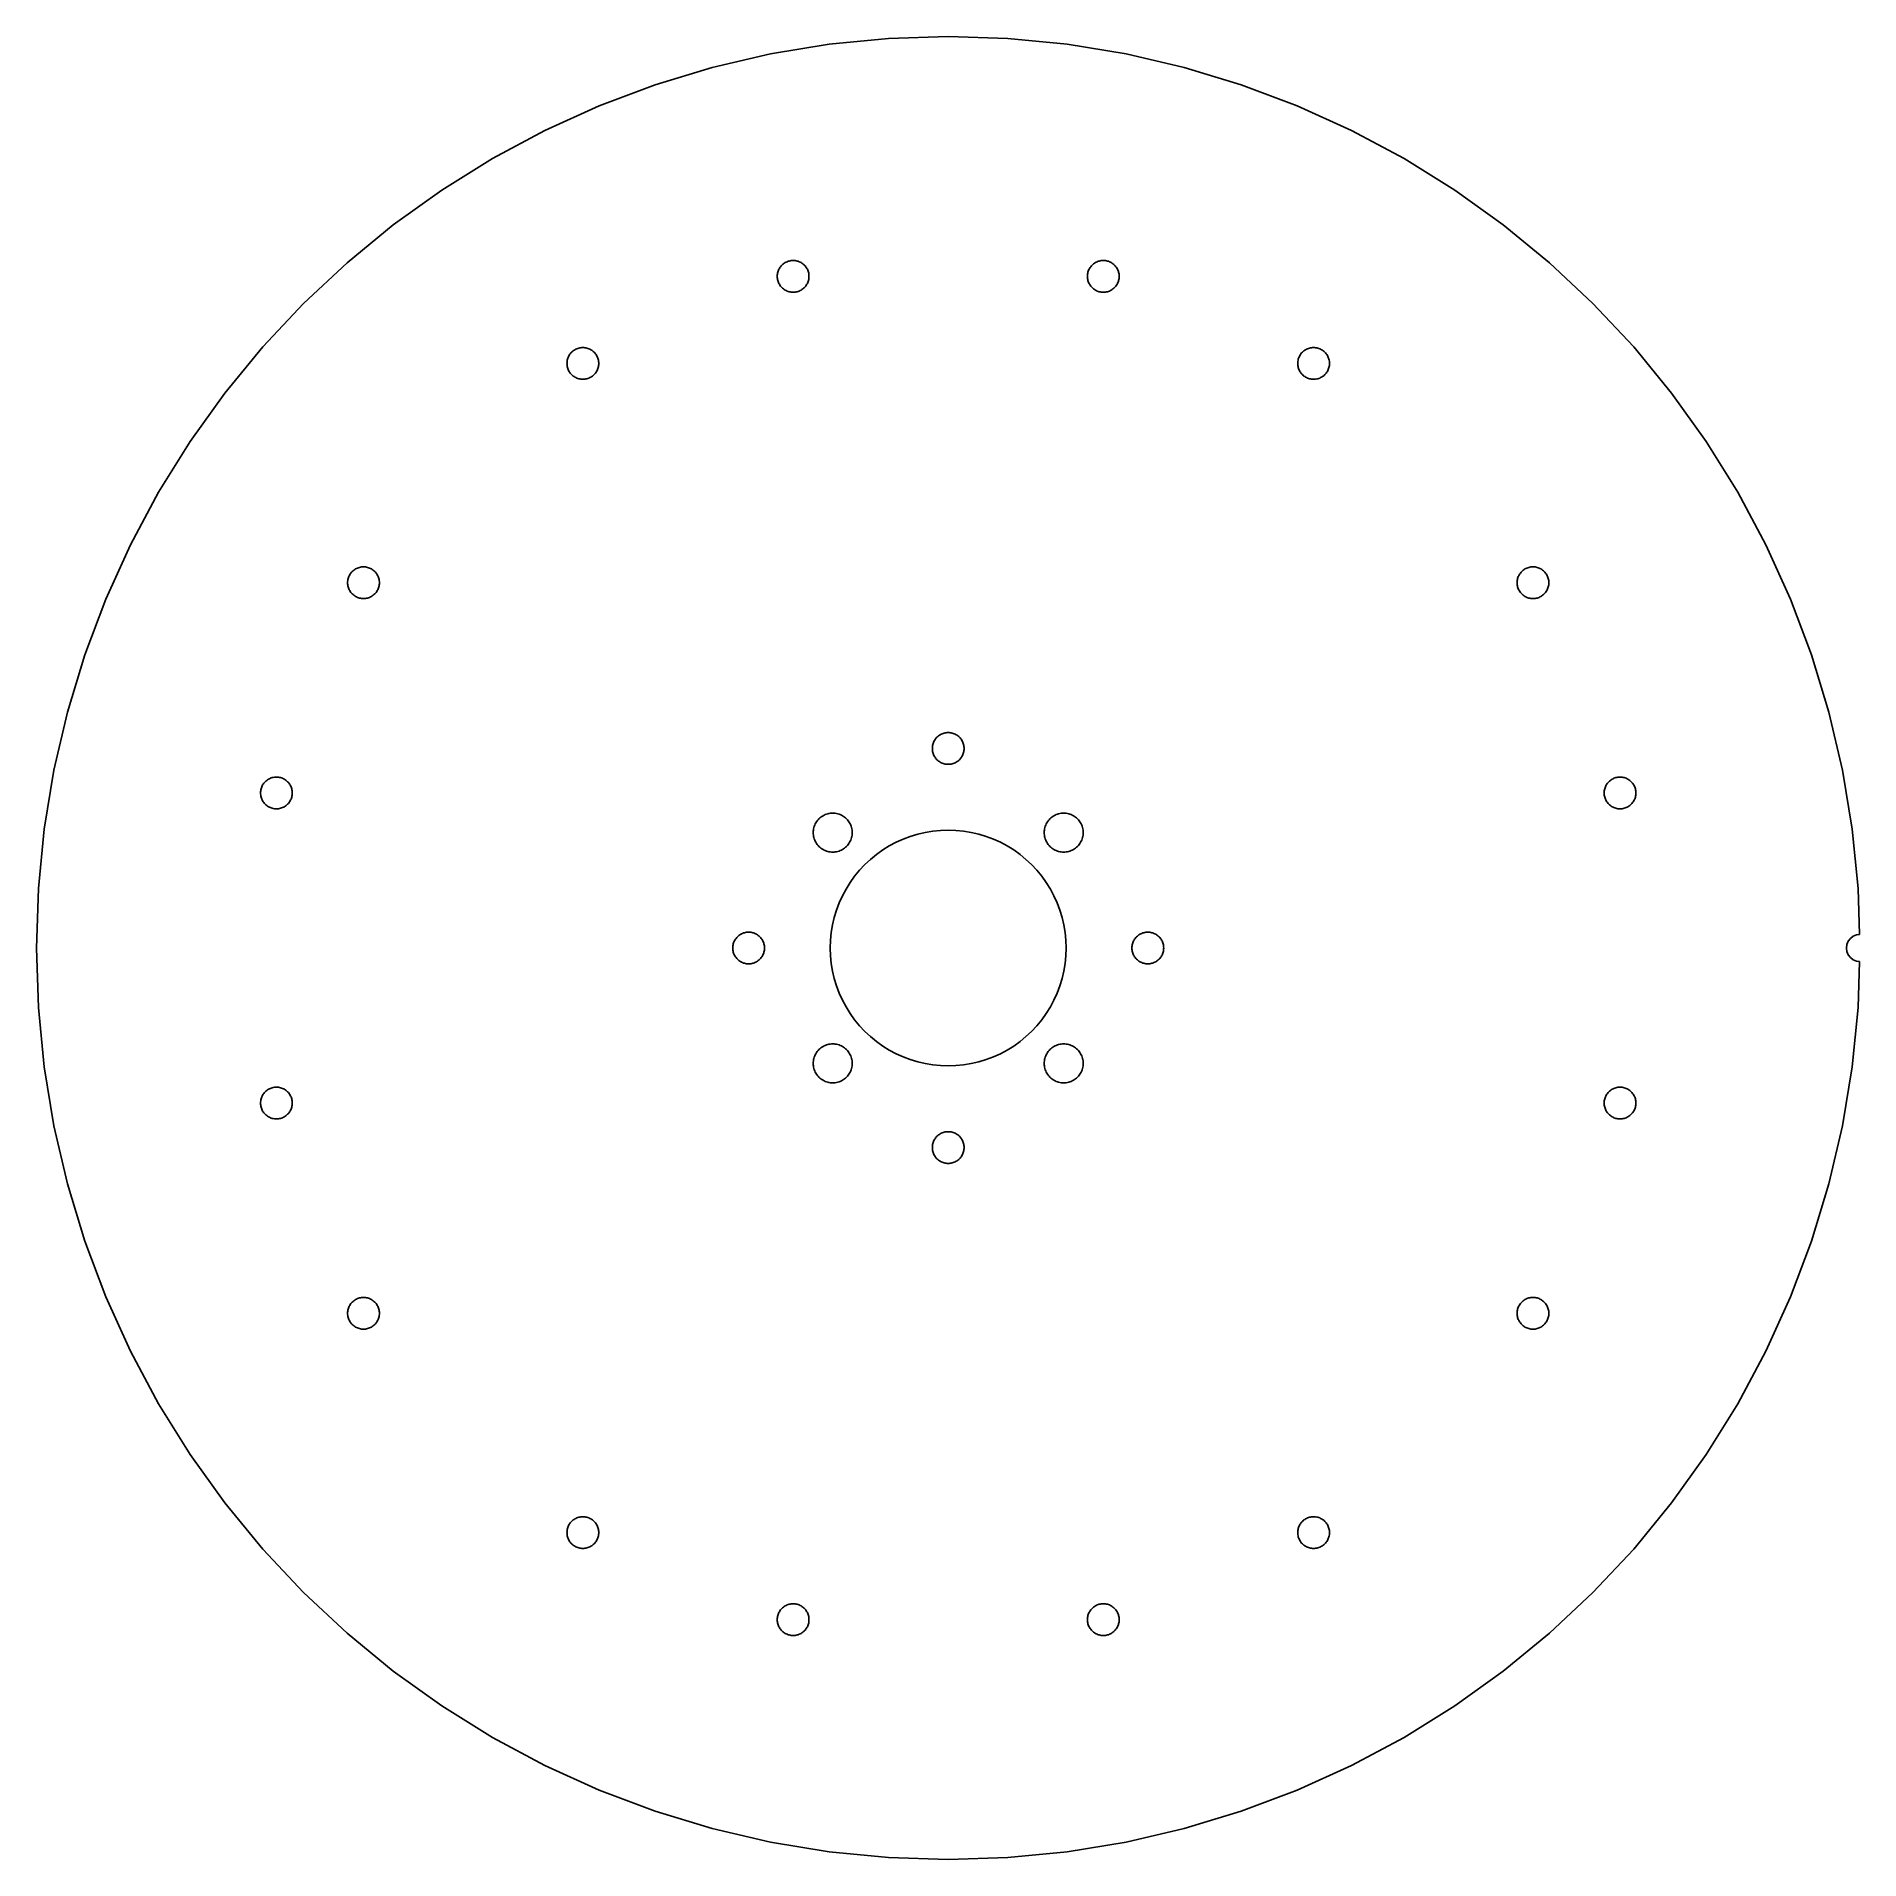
# Model space of a CAD drawing. Header units: metres. Extents: x -100 to 100, y -100 to 100.
import ezdxf

# ---------------------------------------------------------------- set-up
doc = ezdxf.new("R2010")
doc.units = ezdxf.units.M

msp = doc.modelspace()

# ---------------------------------------------------------------- linework, layer by layer
for p, q in [((0, 100.5), (-6.57301, 100.285)), ((6.57301, 100.285), (0, 100.5)), ((-19.6066, 98.5689), (-26.0113, 97.0755)), ((-13.1179, 99.6402), (-19.6066, 98.5689)), ((-6.57301, 100.285), (-13.1179, 99.6402)), ((13.1179, 99.6402), (6.57301, 100.285)), ((19.6066, 98.5689), (13.1179, 99.6402)), ((26.0113, 97.0755), (19.6066, 98.5689)), ((-26.0113, 97.0755), (-32.3047, 95.1665)), ((32.3047, 95.1665), (26.0113, 97.0755)), ((-32.3047, 95.1665), (-38.4597, 92.8499)), ((38.4597, 92.8499), (32.3047, 95.1665)), ((-38.4597, 92.8499), (-44.45, 90.1357)), ((44.45, 90.1357), (38.4597, 92.8499)), ((-44.45, 90.1357), (-50.25, 87.0356)), ((50.25, 87.0356), (44.45, 90.1357)), ((-50.25, 87.0356), (-55.8348, 83.5627)), ((55.8348, 83.5627), (50.25, 87.0356)), ((-55.8348, 83.5627), (-61.1805, 79.732)), ((61.1805, 79.732), (55.8348, 83.5627)), ((-61.1805, 79.732), (-66.2643, 75.5599)), ((66.2643, 75.5599), (61.1805, 79.732)), ((-66.2643, 75.5599), (-71.0642, 71.0642)), ((-18.8313, 74.2805), (-18.8127, 74.3935)), ((-18.8127, 74.3935), (-18.7866, 74.5051)), ((-18.7866, 74.5051), (-18.7534, 74.6146)), ((-18.7534, 74.6146), (-18.7131, 74.7218)), ((-18.7131, 74.7218), (-18.6658, 74.8261)), ((-18.6658, 74.8261), (-18.6118, 74.9271)), ((-18.6118, 74.9271), (-18.5513, 75.0244)), ((-18.5513, 75.0244), (-18.4846, 75.1174)), ((-18.4846, 75.1174), (-18.412, 75.206)), ((-18.412, 75.206), (-18.3337, 75.2896)), ((-18.3337, 75.2896), (-18.2501, 75.3678)), ((-18.2501, 75.3678), (-18.1616, 75.4405)), ((-18.1616, 75.4405), (-18.0685, 75.5072)), ((-18.0685, 75.5072), (-17.9713, 75.5677)), ((-17.9713, 75.5677), (-17.8703, 75.6216)), ((-17.8703, 75.6216), (-17.766, 75.6689)), ((-17.766, 75.6689), (-17.6588, 75.7092)), ((-17.6588, 75.7092), (-17.5492, 75.7425)), ((-17.5492, 75.7425), (-17.4377, 75.7685)), ((-17.4377, 75.7685), (-17.3247, 75.7871)), ((-17.3247, 75.7871), (-17.2107, 75.7984)), ((-17.2107, 75.7984), (-17.0963, 75.8021)), ((-17.0963, 75.8021), (-16.9818, 75.7984)), ((-16.9818, 75.7984), (-16.8679, 75.7871)), ((-16.8679, 75.7871), (-16.7549, 75.7685)), ((-16.7549, 75.7685), (-16.6433, 75.7425)), ((-16.6433, 75.7425), (-16.5338, 75.7092)), ((-16.5338, 75.7092), (-16.4266, 75.6689)), ((-16.4266, 75.6689), (-16.3223, 75.6216)), ((-16.3223, 75.6216), (-16.2213, 75.5677)), ((-16.2213, 75.5677), (-16.124, 75.5072)), ((-16.124, 75.5072), (-16.0309, 75.4405)), ((-16.0309, 75.4405), (-15.9424, 75.3678)), ((-15.9424, 75.3678), (-15.8588, 75.2896)), ((-15.8588, 75.2896), (-15.7805, 75.206)), ((-15.7805, 75.206), (-15.7079, 75.1174)), ((-15.7079, 75.1174), (-15.6412, 75.0244)), ((-15.6412, 75.0244), (-15.5807, 74.9271)), ((-15.5807, 74.9271), (-15.5267, 74.8261)), ((-15.5267, 74.8261), (-15.4795, 74.7218)), ((-15.4795, 74.7218), (-15.4391, 74.6146)), ((-15.4391, 74.6146), (-15.4059, 74.5051)), ((-15.4059, 74.5051), (-15.3799, 74.3935)), ((-15.3799, 74.3935), (-15.3612, 74.2805)), ((15.3612, 74.2805), (15.3799, 74.3935)), ((15.3799, 74.3935), (15.4059, 74.5051)), ((15.4059, 74.5051), (15.4391, 74.6146)), ((15.4391, 74.6146), (15.4795, 74.7218)), ((15.4795, 74.7218), (15.5267, 74.8261)), ((15.5267, 74.8261), (15.5807, 74.9271)), ((15.5807, 74.9271), (15.6412, 75.0244)), ((15.6412, 75.0244), (15.7079, 75.1174)), ((15.7079, 75.1174), (15.7805, 75.206)), ((15.7805, 75.206), (15.8588, 75.2896)), ((15.8588, 75.2896), (15.9424, 75.3678)), ((15.9424, 75.3678), (16.0309, 75.4405)), ((16.0309, 75.4405), (16.124, 75.5072)), ((16.124, 75.5072), (16.2213, 75.5677)), ((16.2213, 75.5677), (16.3223, 75.6216)), ((16.3223, 75.6216), (16.4266, 75.6689)), ((16.4266, 75.6689), (16.5338, 75.7092)), ((16.5338, 75.7092), (16.6433, 75.7425)), ((16.6433, 75.7425), (16.7549, 75.7685)), ((16.7549, 75.7685), (16.8679, 75.7871)), ((16.8679, 75.7871), (16.9818, 75.7984)), ((16.9818, 75.7984), (17.0963, 75.8021)), ((17.0963, 75.8021), (17.2107, 75.7984)), ((17.2107, 75.7984), (17.3247, 75.7871)), ((17.3247, 75.7871), (17.4377, 75.7685)), ((17.4377, 75.7685), (17.5492, 75.7425)), ((17.5492, 75.7425), (17.6588, 75.7092)), ((17.6588, 75.7092), (17.766, 75.6689)), ((17.766, 75.6689), (17.8703, 75.6216)), ((17.8703, 75.6216), (17.9713, 75.5677)), ((17.9713, 75.5677), (18.0685, 75.5072)), ((18.0685, 75.5072), (18.1616, 75.4405)), ((18.1616, 75.4405), (18.2501, 75.3678)), ((18.2501, 75.3678), (18.3337, 75.2896)), ((18.3337, 75.2896), (18.412, 75.206)), ((18.412, 75.206), (18.4846, 75.1174)), ((18.4846, 75.1174), (18.5513, 75.0244)), ((18.5513, 75.0244), (18.6118, 74.9271)), ((18.6118, 74.9271), (18.6658, 74.8261)), ((18.6658, 74.8261), (18.7131, 74.7218)), ((18.7131, 74.7218), (18.7534, 74.6146)), ((18.7534, 74.6146), (18.7866, 74.5051)), ((18.7866, 74.5051), (18.8127, 74.3935)), ((18.8127, 74.3935), (18.8313, 74.2805)), ((71.0642, 71.0642), (66.2643, 75.5599)), ((-18.8463, 74.0521), (-18.8425, 74.1666)), ((-18.8425, 73.9377), (-18.8463, 74.0521)), ((-18.8425, 74.1666), (-18.8313, 74.2805)), ((-18.8313, 73.8237), (-18.8425, 73.9377)), ((-18.8127, 73.7107), (-18.8313, 73.8237)), ((-18.7866, 73.5992), (-18.8127, 73.7107)), ((-18.7534, 73.4896), (-18.7866, 73.5992)), ((-18.7131, 73.3824), (-18.7534, 73.4896)), ((-18.6658, 73.2781), (-18.7131, 73.3824)), ((-18.6118, 73.1771), (-18.6658, 73.2781)), ((-18.5513, 73.0799), (-18.6118, 73.1771)), ((-18.4846, 72.9868), (-18.5513, 73.0799)), ((-18.412, 72.8983), (-18.4846, 72.9868)), ((-18.3337, 72.8147), (-18.412, 72.8983)), ((-18.2501, 72.7364), (-18.3337, 72.8147)), ((-18.1616, 72.6637), (-18.2501, 72.7364)), ((-18.0685, 72.597), (-18.1616, 72.6637)), ((-17.9713, 72.5366), (-18.0685, 72.597)), ((-17.8703, 72.4826), (-17.9713, 72.5366)), ((-17.766, 72.4353), (-17.8703, 72.4826)), ((-17.6588, 72.395), (-17.766, 72.4353)), ((-17.5492, 72.3617), (-17.6588, 72.395)), ((-17.4377, 72.3357), (-17.5492, 72.3617)), ((-16.6433, 72.3617), (-16.7549, 72.3357)), ((-16.5338, 72.395), (-16.6433, 72.3617)), ((-16.4266, 72.4353), (-16.5338, 72.395)), ((-16.3223, 72.4826), (-16.4266, 72.4353)), ((-16.2213, 72.5366), (-16.3223, 72.4826)), ((-16.124, 72.597), (-16.2213, 72.5366)), ((-16.0309, 72.6637), (-16.124, 72.597)), ((-15.9424, 72.7364), (-16.0309, 72.6637)), ((-15.8588, 72.8147), (-15.9424, 72.7364)), ((-15.7805, 72.8983), (-15.8588, 72.8147)), ((-15.7079, 72.9868), (-15.7805, 72.8983)), ((-15.6412, 73.0799), (-15.7079, 72.9868)), ((-15.5807, 73.1771), (-15.6412, 73.0799)), ((-15.5267, 73.2781), (-15.5807, 73.1771)), ((-15.4795, 73.3824), (-15.5267, 73.2781)), ((-15.4391, 73.4896), (-15.4795, 73.3824)), ((-15.4059, 73.5992), (-15.4391, 73.4896)), ((-15.3799, 73.7107), (-15.4059, 73.5992)), ((-15.3612, 73.8237), (-15.3799, 73.7107)), ((-15.3612, 74.2805), (-15.35, 74.1666)), ((-15.35, 73.9377), (-15.3612, 73.8237)), ((-15.35, 74.1666), (-15.3463, 74.0521)), ((-15.3463, 74.0521), (-15.35, 73.9377)), ((15.3463, 74.0521), (15.35, 74.1666)), ((15.35, 73.9377), (15.3463, 74.0521)), ((15.35, 74.1666), (15.3612, 74.2805)), ((15.3612, 73.8237), (15.35, 73.9377)), ((15.3799, 73.7107), (15.3612, 73.8237)), ((15.4059, 73.5992), (15.3799, 73.7107)), ((15.4391, 73.4896), (15.4059, 73.5992)), ((15.4795, 73.3824), (15.4391, 73.4896)), ((15.5267, 73.2781), (15.4795, 73.3824)), ((15.5807, 73.1771), (15.5267, 73.2781)), ((15.6412, 73.0799), (15.5807, 73.1771)), ((15.7079, 72.9868), (15.6412, 73.0799)), ((15.7805, 72.8983), (15.7079, 72.9868)), ((15.8588, 72.8147), (15.7805, 72.8983)), ((15.9424, 72.7364), (15.8588, 72.8147)), ((16.0309, 72.6637), (15.9424, 72.7364)), ((16.124, 72.597), (16.0309, 72.6637)), ((16.2213, 72.5366), (16.124, 72.597)), ((16.3223, 72.4826), (16.2213, 72.5366)), ((16.4266, 72.4353), (16.3223, 72.4826)), ((16.5338, 72.395), (16.4266, 72.4353)), ((16.6433, 72.3617), (16.5338, 72.395)), ((16.7549, 72.3357), (16.6433, 72.3617)), ((17.5492, 72.3617), (17.4377, 72.3357)), ((17.6588, 72.395), (17.5492, 72.3617)), ((17.766, 72.4353), (17.6588, 72.395)), ((17.8703, 72.4826), (17.766, 72.4353)), ((17.9713, 72.5366), (17.8703, 72.4826)), ((18.0685, 72.597), (17.9713, 72.5366)), ((18.1616, 72.6637), (18.0685, 72.597)), ((18.2501, 72.7364), (18.1616, 72.6637)), ((18.3337, 72.8147), (18.2501, 72.7364)), ((18.412, 72.8983), (18.3337, 72.8147)), ((18.4846, 72.9868), (18.412, 72.8983)), ((18.5513, 73.0799), (18.4846, 72.9868)), ((18.6118, 73.1771), (18.5513, 73.0799)), ((18.6658, 73.2781), (18.6118, 73.1771)), ((18.7131, 73.3824), (18.6658, 73.2781)), ((18.7534, 73.4896), (18.7131, 73.3824)), ((18.7866, 73.5992), (18.7534, 73.4896)), ((18.8127, 73.7107), (18.7866, 73.5992)), ((18.8313, 73.8237), (18.8127, 73.7107)), ((18.8313, 74.2805), (18.8425, 74.1666)), ((18.8425, 73.9377), (18.8313, 73.8237)), ((18.8425, 74.1666), (18.8463, 74.0521)), ((18.8463, 74.0521), (18.8425, 73.9377)), ((-71.0642, 71.0642), (-75.5599, 66.2643)), ((-17.3247, 72.3171), (-17.4377, 72.3357)), ((-17.2107, 72.3059), (-17.3247, 72.3171)), ((-17.0963, 72.3021), (-17.2107, 72.3059)), ((-16.9818, 72.3059), (-17.0963, 72.3021)), ((-16.8679, 72.3171), (-16.9818, 72.3059)), ((-16.7549, 72.3357), (-16.8679, 72.3171)), ((16.8679, 72.3171), (16.7549, 72.3357)), ((16.9818, 72.3059), (16.8679, 72.3171)), ((17.0963, 72.3021), (16.9818, 72.3059)), ((17.2107, 72.3059), (17.0963, 72.3021)), ((17.3247, 72.3171), (17.2107, 72.3059)), ((17.4377, 72.3357), (17.3247, 72.3171)), ((75.5599, 66.2643), (71.0642, 71.0642)), ((-75.5599, 66.2643), (-79.732, 61.1805)), ((-42.0238, 64.4516), (-42.0201, 64.5661)), ((-42.0201, 64.3372), (-42.0238, 64.4516)), ((-42.0201, 64.5661), (-42.0089, 64.6801)), ((-42.0089, 64.2232), (-42.0201, 64.3372)), ((-42.0089, 64.6801), (-41.9902, 64.7931)), ((-41.9902, 64.7931), (-41.9642, 64.9046)), ((-41.9642, 64.9046), (-41.931, 65.0142)), ((-41.931, 65.0142), (-41.8906, 65.1213)), ((-41.8906, 65.1213), (-41.8434, 65.2256)), ((-41.8434, 65.2256), (-41.7894, 65.3266)), ((-41.7894, 65.3266), (-41.7289, 65.4239)), ((-41.7289, 65.4239), (-41.6622, 65.517)), ((-41.6622, 65.517), (-41.5896, 65.6055)), ((-41.5896, 65.6055), (-41.5113, 65.6891)), ((-41.5113, 65.6891), (-41.4277, 65.7674)), ((-41.4277, 65.7674), (-41.3392, 65.84)), ((-41.3392, 65.84), (-41.2461, 65.9067)), ((-41.2461, 65.9067), (-41.1488, 65.9672)), ((-41.1488, 65.9672), (-41.0479, 66.0212)), ((-41.0479, 66.0212), (-40.9436, 66.0684)), ((-40.9436, 66.0684), (-40.8364, 66.1088)), ((-40.8364, 66.1088), (-40.7268, 66.142)), ((-40.7268, 66.142), (-40.6153, 66.168)), ((-40.6153, 66.168), (-40.5023, 66.1867)), ((-40.5023, 66.1867), (-40.3883, 66.1979)), ((-40.3883, 66.1979), (-40.2738, 66.2016)), ((-40.2738, 66.2016), (-40.1594, 66.1979)), ((-40.1594, 66.1979), (-40.0454, 66.1867)), ((-40.0454, 66.1867), (-39.9324, 66.168)), ((-39.9324, 66.168), (-39.8209, 66.142)), ((-39.8209, 66.142), (-39.7113, 66.1088)), ((-39.7113, 66.1088), (-39.6042, 66.0684)), ((-39.6042, 66.0684), (-39.4998, 66.0212)), ((-39.4998, 66.0212), (-39.3988, 65.9672)), ((-39.3988, 65.9672), (-39.3016, 65.9067)), ((-39.3016, 65.9067), (-39.2085, 65.84)), ((-39.2085, 65.84), (-39.12, 65.7674)), ((-39.12, 65.7674), (-39.0364, 65.6891)), ((-39.0364, 65.6891), (-38.9581, 65.6055)), ((-38.9581, 65.6055), (-38.8855, 65.517)), ((-38.8855, 65.517), (-38.8188, 65.4239)), ((-38.8188, 65.4239), (-38.7583, 65.3266)), ((-38.7583, 65.3266), (-38.7043, 65.2256)), ((-38.7043, 65.2256), (-38.6571, 65.1213)), ((-38.6571, 65.1213), (-38.6167, 65.0142)), ((-38.6167, 65.0142), (-38.5835, 64.9046)), ((-38.5835, 64.9046), (-38.5575, 64.7931)), ((-38.5575, 64.7931), (-38.5388, 64.6801)), ((-38.5388, 64.6801), (-38.5276, 64.5661)), ((-38.5276, 64.3372), (-38.5388, 64.2232)), ((-38.5276, 64.5661), (-38.5238, 64.4516)), ((-38.5238, 64.4516), (-38.5276, 64.3372)), ((38.5238, 64.4516), (38.5276, 64.5661)), ((38.5276, 64.3372), (38.5238, 64.4516)), ((38.5276, 64.5661), (38.5388, 64.6801)), ((38.5388, 64.2232), (38.5276, 64.3372)), ((38.5388, 64.6801), (38.5575, 64.7931)), ((38.5575, 64.7931), (38.5835, 64.9046)), ((38.5835, 64.9046), (38.6167, 65.0142)), ((38.6167, 65.0142), (38.6571, 65.1213)), ((38.6571, 65.1213), (38.7043, 65.2256)), ((38.7043, 65.2256), (38.7583, 65.3266)), ((38.7583, 65.3266), (38.8188, 65.4239)), ((38.8188, 65.4239), (38.8855, 65.517)), ((38.8855, 65.517), (38.9581, 65.6055)), ((38.9581, 65.6055), (39.0364, 65.6891)), ((39.0364, 65.6891), (39.12, 65.7674)), ((39.12, 65.7674), (39.2085, 65.84)), ((39.2085, 65.84), (39.3016, 65.9067)), ((39.3016, 65.9067), (39.3988, 65.9672)), ((39.3988, 65.9672), (39.4998, 66.0212)), ((39.4998, 66.0212), (39.6042, 66.0684)), ((39.6042, 66.0684), (39.7113, 66.1088)), ((39.7113, 66.1088), (39.8209, 66.142)), ((39.8209, 66.142), (39.9324, 66.168)), ((39.9324, 66.168), (40.0454, 66.1867)), ((40.0454, 66.1867), (40.1594, 66.1979)), ((40.1594, 66.1979), (40.2738, 66.2016)), ((40.2738, 66.2016), (40.3883, 66.1979)), ((40.3883, 66.1979), (40.5023, 66.1867)), ((40.5023, 66.1867), (40.6153, 66.168)), ((40.6153, 66.168), (40.7268, 66.142)), ((40.7268, 66.142), (40.8364, 66.1088)), ((40.8364, 66.1088), (40.9436, 66.0684)), ((40.9436, 66.0684), (41.0479, 66.0212)), ((41.0479, 66.0212), (41.1488, 65.9672)), ((41.1488, 65.9672), (41.2461, 65.9067)), ((41.2461, 65.9067), (41.3392, 65.84)), ((41.3392, 65.84), (41.4277, 65.7674)), ((41.4277, 65.7674), (41.5113, 65.6891)), ((41.5113, 65.6891), (41.5896, 65.6055)), ((41.5896, 65.6055), (41.6622, 65.517)), ((41.6622, 65.517), (41.7289, 65.4239)), ((41.7289, 65.4239), (41.7894, 65.3266)), ((41.7894, 65.3266), (41.8434, 65.2256)), ((41.8434, 65.2256), (41.8906, 65.1213)), ((41.8906, 65.1213), (41.931, 65.0142)), ((41.931, 65.0142), (41.9642, 64.9046)), ((41.9642, 64.9046), (41.9902, 64.7931)), ((41.9902, 64.7931), (42.0089, 64.6801)), ((42.0089, 64.6801), (42.0201, 64.5661)), ((42.0201, 64.3372), (42.0089, 64.2232)), ((42.0201, 64.5661), (42.0238, 64.4516)), ((42.0238, 64.4516), (42.0201, 64.3372)), ((79.732, 61.1805), (75.5599, 66.2643)), ((-41.9902, 64.1102), (-42.0089, 64.2232)), ((-41.9642, 63.9987), (-41.9902, 64.1102)), ((-41.931, 63.8891), (-41.9642, 63.9987)), ((-41.8906, 63.782), (-41.931, 63.8891)), ((-41.8434, 63.6776), (-41.8906, 63.782)), ((-41.7894, 63.5766), (-41.8434, 63.6776)), ((-41.7289, 63.4794), (-41.7894, 63.5766)), ((-41.6622, 63.3863), (-41.7289, 63.4794)), ((-41.5896, 63.2978), (-41.6622, 63.3863)), ((-41.5113, 63.2142), (-41.5896, 63.2978)), ((-41.4277, 63.1359), (-41.5113, 63.2142)), ((-41.3392, 63.0633), (-41.4277, 63.1359)), ((-41.2461, 62.9966), (-41.3392, 63.0633)), ((-41.1488, 62.9361), (-41.2461, 62.9966)), ((-41.0479, 62.8821), (-41.1488, 62.9361)), ((-40.9436, 62.8349), (-41.0479, 62.8821)), ((-40.8364, 62.7945), (-40.9436, 62.8349)), ((-40.7268, 62.7613), (-40.8364, 62.7945)), ((-40.6153, 62.7353), (-40.7268, 62.7613)), ((-40.5023, 62.7166), (-40.6153, 62.7353)), ((-40.3883, 62.7054), (-40.5023, 62.7166)), ((-40.2738, 62.7016), (-40.3883, 62.7054)), ((-40.1594, 62.7054), (-40.2738, 62.7016)), ((-40.0454, 62.7166), (-40.1594, 62.7054)), ((-39.9324, 62.7353), (-40.0454, 62.7166)), ((-39.8209, 62.7613), (-39.9324, 62.7353)), ((-39.7113, 62.7945), (-39.8209, 62.7613)), ((-39.6042, 62.8349), (-39.7113, 62.7945)), ((-39.4998, 62.8821), (-39.6042, 62.8349)), ((-39.3988, 62.9361), (-39.4998, 62.8821)), ((-39.3016, 62.9966), (-39.3988, 62.9361)), ((-39.2085, 63.0633), (-39.3016, 62.9966)), ((-39.12, 63.1359), (-39.2085, 63.0633)), ((-39.0364, 63.2142), (-39.12, 63.1359)), ((-38.9581, 63.2978), (-39.0364, 63.2142)), ((-38.8855, 63.3863), (-38.9581, 63.2978)), ((-38.8188, 63.4794), (-38.8855, 63.3863)), ((-38.7583, 63.5766), (-38.8188, 63.4794)), ((-38.7043, 63.6776), (-38.7583, 63.5766)), ((-38.6571, 63.782), (-38.7043, 63.6776)), ((-38.6167, 63.8891), (-38.6571, 63.782)), ((-38.5835, 63.9987), (-38.6167, 63.8891)), ((-38.5575, 64.1102), (-38.5835, 63.9987)), ((-38.5388, 64.2232), (-38.5575, 64.1102)), ((38.5575, 64.1102), (38.5388, 64.2232)), ((38.5835, 63.9987), (38.5575, 64.1102)), ((38.6167, 63.8891), (38.5835, 63.9987)), ((38.6571, 63.782), (38.6167, 63.8891)), ((38.7043, 63.6776), (38.6571, 63.782)), ((38.7583, 63.5766), (38.7043, 63.6776)), ((38.8188, 63.4794), (38.7583, 63.5766)), ((38.8855, 63.3863), (38.8188, 63.4794)), ((38.9581, 63.2978), (38.8855, 63.3863)), ((39.0364, 63.2142), (38.9581, 63.2978)), ((39.12, 63.1359), (39.0364, 63.2142)), ((39.2085, 63.0633), (39.12, 63.1359)), ((39.3016, 62.9966), (39.2085, 63.0633)), ((39.3988, 62.9361), (39.3016, 62.9966)), ((39.4998, 62.8821), (39.3988, 62.9361)), ((39.6042, 62.8349), (39.4998, 62.8821)), ((39.7113, 62.7945), (39.6042, 62.8349)), ((39.8209, 62.7613), (39.7113, 62.7945)), ((39.9324, 62.7353), (39.8209, 62.7613)), ((40.0454, 62.7166), (39.9324, 62.7353)), ((40.1594, 62.7054), (40.0454, 62.7166)), ((40.2738, 62.7016), (40.1594, 62.7054)), ((40.3883, 62.7054), (40.2738, 62.7016)), ((40.5023, 62.7166), (40.3883, 62.7054)), ((40.6153, 62.7353), (40.5023, 62.7166)), ((40.7268, 62.7613), (40.6153, 62.7353)), ((40.8364, 62.7945), (40.7268, 62.7613)), ((40.9436, 62.8349), (40.8364, 62.7945)), ((41.0479, 62.8821), (40.9436, 62.8349)), ((41.1488, 62.9361), (41.0479, 62.8821)), ((41.2461, 62.9966), (41.1488, 62.9361)), ((41.3392, 63.0633), (41.2461, 62.9966)), ((41.4277, 63.1359), (41.3392, 63.0633)), ((41.5113, 63.2142), (41.4277, 63.1359)), ((41.5896, 63.2978), (41.5113, 63.2142)), ((41.6622, 63.3863), (41.5896, 63.2978)), ((41.7289, 63.4794), (41.6622, 63.3863)), ((41.7894, 63.5766), (41.7289, 63.4794)), ((41.8434, 63.6776), (41.7894, 63.5766)), ((41.8906, 63.782), (41.8434, 63.6776)), ((41.931, 63.8891), (41.8906, 63.782)), ((41.9642, 63.9987), (41.931, 63.8891)), ((41.9902, 64.1102), (41.9642, 63.9987)), ((42.0089, 64.2232), (41.9902, 64.1102)), ((-79.732, 61.1805), (-83.5627, 55.8348)), ((83.5627, 55.8348), (79.732, 61.1805)), ((-83.5627, 55.8348), (-87.0356, 50.25)), ((87.0356, 50.25), (83.5627, 55.8348)), ((-87.0356, 50.25), (-90.1357, 44.45)), ((90.1357, 44.45), (87.0356, 50.25)), ((-90.1357, 44.45), (-92.8499, 38.4597)), ((92.8499, 38.4597), (90.1357, 44.45)), ((-66.2016, 40.2738), (-66.1979, 40.3883)), ((-66.1979, 40.1594), (-66.2016, 40.2738)), ((-66.1979, 40.3883), (-66.1867, 40.5023)), ((-66.1867, 40.5023), (-66.168, 40.6153)), ((-66.168, 40.6153), (-66.142, 40.7268)), ((-66.142, 40.7268), (-66.1088, 40.8364)), ((-66.1088, 40.8364), (-66.0684, 40.9436)), ((-66.0684, 40.9436), (-66.0212, 41.0479)), ((-66.0212, 41.0479), (-65.9672, 41.1488)), ((-65.9672, 41.1488), (-65.9067, 41.2461)), ((-65.9067, 41.2461), (-65.84, 41.3392)), ((-65.84, 41.3392), (-65.7674, 41.4277)), ((-65.7674, 41.4277), (-65.6891, 41.5113)), ((-65.6891, 41.5113), (-65.6055, 41.5896)), ((-65.6055, 41.5896), (-65.517, 41.6622)), ((-65.517, 41.6622), (-65.4239, 41.7289)), ((-65.4239, 41.7289), (-65.3266, 41.7894)), ((-65.3266, 41.7894), (-65.2256, 41.8434)), ((-65.2256, 41.8434), (-65.1213, 41.8906)), ((-65.1213, 41.8906), (-65.0142, 41.931)), ((-65.0142, 41.931), (-64.9046, 41.9642)), ((-64.9046, 41.9642), (-64.7931, 41.9902)), ((-64.7931, 41.9902), (-64.6801, 42.0089)), ((-64.6801, 42.0089), (-64.5661, 42.0201)), ((-64.5661, 42.0201), (-64.4516, 42.0238)), ((-64.4516, 42.0238), (-64.3372, 42.0201)), ((-64.3372, 42.0201), (-64.2232, 42.0089)), ((-64.2232, 42.0089), (-64.1102, 41.9902)), ((-64.1102, 41.9902), (-63.9987, 41.9642)), ((-63.9987, 41.9642), (-63.8891, 41.931)), ((-63.8891, 41.931), (-63.782, 41.8906)), ((-63.782, 41.8906), (-63.6776, 41.8434)), ((-63.6776, 41.8434), (-63.5766, 41.7894)), ((-63.5766, 41.7894), (-63.4794, 41.7289)), ((-63.4794, 41.7289), (-63.3863, 41.6622)), ((-63.3863, 41.6622), (-63.2978, 41.5896)), ((-63.2978, 41.5896), (-63.2142, 41.5113)), ((-63.2142, 41.5113), (-63.1359, 41.4277)), ((-63.1359, 41.4277), (-63.0633, 41.3392)), ((-63.0633, 41.3392), (-62.9966, 41.2461)), ((-62.9966, 41.2461), (-62.9361, 41.1488)), ((-62.9361, 41.1488), (-62.8821, 41.0479)), ((-62.8821, 41.0479), (-62.8349, 40.9436)), ((-62.8349, 40.9436), (-62.7945, 40.8364)), ((-62.7945, 40.8364), (-62.7613, 40.7268)), ((-62.7613, 40.7268), (-62.7353, 40.6153)), ((-62.7353, 40.6153), (-62.7166, 40.5023)), ((-62.7166, 40.5023), (-62.7054, 40.3883)), ((-62.7054, 40.3883), (-62.7016, 40.2738)), ((-62.7016, 40.2738), (-62.7054, 40.1594)), ((62.7016, 40.2738), (62.7054, 40.3883)), ((62.7054, 40.1594), (62.7016, 40.2738)), ((62.7054, 40.3883), (62.7166, 40.5023)), ((62.7166, 40.5023), (62.7353, 40.6153)), ((62.7353, 40.6153), (62.7613, 40.7268)), ((62.7613, 40.7268), (62.7945, 40.8364)), ((62.7945, 40.8364), (62.8349, 40.9436)), ((62.8349, 40.9436), (62.8821, 41.0479)), ((62.8821, 41.0479), (62.9361, 41.1488)), ((62.9361, 41.1488), (62.9966, 41.2461)), ((62.9966, 41.2461), (63.0633, 41.3392)), ((63.0633, 41.3392), (63.1359, 41.4277)), ((63.1359, 41.4277), (63.2142, 41.5113)), ((63.2142, 41.5113), (63.2978, 41.5896)), ((63.2978, 41.5896), (63.3863, 41.6622)), ((63.3863, 41.6622), (63.4794, 41.7289)), ((63.4794, 41.7289), (63.5766, 41.7894)), ((63.5766, 41.7894), (63.6776, 41.8434)), ((63.6776, 41.8434), (63.782, 41.8906)), ((63.782, 41.8906), (63.8891, 41.931)), ((63.8891, 41.931), (63.9987, 41.9642)), ((63.9987, 41.9642), (64.1102, 41.9902)), ((64.1102, 41.9902), (64.2232, 42.0089)), ((64.2232, 42.0089), (64.3372, 42.0201)), ((64.3372, 42.0201), (64.4516, 42.0238)), ((64.4516, 42.0238), (64.5661, 42.0201)), ((64.5661, 42.0201), (64.6801, 42.0089)), ((64.6801, 42.0089), (64.7931, 41.9902)), ((64.7931, 41.9902), (64.9046, 41.9642)), ((64.9046, 41.9642), (65.0142, 41.931)), ((65.0142, 41.931), (65.1213, 41.8906)), ((65.1213, 41.8906), (65.2256, 41.8434)), ((65.2256, 41.8434), (65.3266, 41.7894)), ((65.3266, 41.7894), (65.4239, 41.7289)), ((65.4239, 41.7289), (65.517, 41.6622)), ((65.517, 41.6622), (65.6055, 41.5896)), ((65.6055, 41.5896), (65.6891, 41.5113)), ((65.6891, 41.5113), (65.7674, 41.4277)), ((65.7674, 41.4277), (65.84, 41.3392)), ((65.84, 41.3392), (65.9067, 41.2461)), ((65.9067, 41.2461), (65.9672, 41.1488)), ((65.9672, 41.1488), (66.0212, 41.0479)), ((66.0212, 41.0479), (66.0684, 40.9436)), ((66.0684, 40.9436), (66.1088, 40.8364)), ((66.1088, 40.8364), (66.142, 40.7268)), ((66.142, 40.7268), (66.168, 40.6153)), ((66.168, 40.6153), (66.1867, 40.5023)), ((66.1867, 40.5023), (66.1979, 40.3883)), ((66.1979, 40.3883), (66.2016, 40.2738)), ((66.2016, 40.2738), (66.1979, 40.1594)), ((-92.8499, 38.4597), (-95.1665, 32.3047)), ((-66.1867, 40.0454), (-66.1979, 40.1594)), ((-66.168, 39.9324), (-66.1867, 40.0454)), ((-66.142, 39.8209), (-66.168, 39.9324)), ((-66.1088, 39.7113), (-66.142, 39.8209)), ((-66.0684, 39.6042), (-66.1088, 39.7113)), ((-66.0212, 39.4998), (-66.0684, 39.6042)), ((-65.9672, 39.3988), (-66.0212, 39.4998)), ((-65.9067, 39.3016), (-65.9672, 39.3988)), ((-65.84, 39.2085), (-65.9067, 39.3016)), ((-65.7674, 39.12), (-65.84, 39.2085)), ((-65.6891, 39.0364), (-65.7674, 39.12)), ((-65.6055, 38.9581), (-65.6891, 39.0364)), ((-65.517, 38.8855), (-65.6055, 38.9581)), ((-65.4239, 38.8188), (-65.517, 38.8855)), ((-65.3266, 38.7583), (-65.4239, 38.8188)), ((-65.2256, 38.7043), (-65.3266, 38.7583)), ((-65.1213, 38.6571), (-65.2256, 38.7043)), ((-65.0142, 38.6167), (-65.1213, 38.6571)), ((-64.9046, 38.5835), (-65.0142, 38.6167)), ((-64.7931, 38.5575), (-64.9046, 38.5835)), ((-64.6801, 38.5388), (-64.7931, 38.5575)), ((-64.5661, 38.5276), (-64.6801, 38.5388)), ((-64.4516, 38.5238), (-64.5661, 38.5276)), ((-64.3372, 38.5276), (-64.4516, 38.5238)), ((-64.2232, 38.5388), (-64.3372, 38.5276)), ((-64.1102, 38.5575), (-64.2232, 38.5388)), ((-63.9987, 38.5835), (-64.1102, 38.5575)), ((-63.8891, 38.6167), (-63.9987, 38.5835)), ((-63.782, 38.6571), (-63.8891, 38.6167)), ((-63.6776, 38.7043), (-63.782, 38.6571)), ((-63.5766, 38.7583), (-63.6776, 38.7043)), ((-63.4794, 38.8188), (-63.5766, 38.7583)), ((-63.3863, 38.8855), (-63.4794, 38.8188)), ((-63.2978, 38.9581), (-63.3863, 38.8855)), ((-63.2142, 39.0364), (-63.2978, 38.9581)), ((-63.1359, 39.12), (-63.2142, 39.0364)), ((-63.0633, 39.2085), (-63.1359, 39.12)), ((-62.9966, 39.3016), (-63.0633, 39.2085)), ((-62.9361, 39.3988), (-62.9966, 39.3016)), ((-62.8821, 39.4998), (-62.9361, 39.3988)), ((-62.8349, 39.6042), (-62.8821, 39.4998)), ((-62.7945, 39.7113), (-62.8349, 39.6042)), ((-62.7613, 39.8209), (-62.7945, 39.7113)), ((-62.7353, 39.9324), (-62.7613, 39.8209)), ((-62.7166, 40.0454), (-62.7353, 39.9324)), ((-62.7054, 40.1594), (-62.7166, 40.0454)), ((62.7166, 40.0454), (62.7054, 40.1594)), ((62.7353, 39.9324), (62.7166, 40.0454)), ((62.7613, 39.8209), (62.7353, 39.9324)), ((62.7945, 39.7113), (62.7613, 39.8209)), ((62.8349, 39.6042), (62.7945, 39.7113)), ((62.8821, 39.4998), (62.8349, 39.6042)), ((62.9361, 39.3988), (62.8821, 39.4998)), ((62.9966, 39.3016), (62.9361, 39.3988)), ((63.0633, 39.2085), (62.9966, 39.3016)), ((63.1359, 39.12), (63.0633, 39.2085)), ((63.2142, 39.0364), (63.1359, 39.12)), ((63.2978, 38.9581), (63.2142, 39.0364)), ((63.3863, 38.8855), (63.2978, 38.9581)), ((63.4794, 38.8188), (63.3863, 38.8855)), ((63.5766, 38.7583), (63.4794, 38.8188)), ((63.6776, 38.7043), (63.5766, 38.7583)), ((63.782, 38.6571), (63.6776, 38.7043)), ((63.8891, 38.6167), (63.782, 38.6571)), ((63.9987, 38.5835), (63.8891, 38.6167)), ((64.1102, 38.5575), (63.9987, 38.5835)), ((64.2232, 38.5388), (64.1102, 38.5575)), ((64.3372, 38.5276), (64.2232, 38.5388)), ((64.4516, 38.5238), (64.3372, 38.5276)), ((64.5661, 38.5276), (64.4516, 38.5238)), ((64.6801, 38.5388), (64.5661, 38.5276)), ((64.7931, 38.5575), (64.6801, 38.5388)), ((64.9046, 38.5835), (64.7931, 38.5575)), ((65.0142, 38.6167), (64.9046, 38.5835)), ((65.1213, 38.6571), (65.0142, 38.6167)), ((65.2256, 38.7043), (65.1213, 38.6571)), ((65.3266, 38.7583), (65.2256, 38.7043)), ((65.4239, 38.8188), (65.3266, 38.7583)), ((65.517, 38.8855), (65.4239, 38.8188)), ((65.6055, 38.9581), (65.517, 38.8855)), ((65.6891, 39.0364), (65.6055, 38.9581)), ((65.7674, 39.12), (65.6891, 39.0364)), ((65.84, 39.2085), (65.7674, 39.12)), ((65.9067, 39.3016), (65.84, 39.2085)), ((65.9672, 39.3988), (65.9067, 39.3016)), ((66.0212, 39.4998), (65.9672, 39.3988)), ((66.0684, 39.6042), (66.0212, 39.4998)), ((66.1088, 39.7113), (66.0684, 39.6042)), ((66.142, 39.8209), (66.1088, 39.7113)), ((66.168, 39.9324), (66.142, 39.8209)), ((66.1867, 40.0454), (66.168, 39.9324)), ((66.1979, 40.1594), (66.1867, 40.0454)), ((95.1665, 32.3047), (92.8499, 38.4597)), ((-95.1665, 32.3047), (-97.0755, 26.0113)), ((97.0755, 26.0113), (95.1665, 32.3047)), ((-97.0755, 26.0113), (-98.5689, 19.6066)), ((98.5689, 19.6066), (97.0755, 26.0113)), ((-1.75, 22), (-1.74625, 22.1144)), ((-1.74625, 22.1144), (-1.73502, 22.2284)), ((-1.73502, 22.2284), (-1.71637, 22.3414)), ((-1.71637, 22.3414), (-1.69037, 22.4529)), ((-1.69037, 22.4529), (-1.65712, 22.5625)), ((-1.65712, 22.5625), (-1.61678, 22.6697)), ((-1.61678, 22.6697), (-1.56952, 22.774)), ((-1.56952, 22.774), (-1.51553, 22.875)), ((-1.51553, 22.875), (-1.45506, 22.9722)), ((-1.45506, 22.9722), (-1.38837, 23.0653)), ((-1.38837, 23.0653), (-1.31572, 23.1539)), ((-1.31572, 23.1539), (-1.23743, 23.2374)), ((-1.23743, 23.2374), (-1.15385, 23.3157)), ((-1.15385, 23.3157), (-1.06532, 23.3884)), ((-1.06532, 23.3884), (-0.972244, 23.4551)), ((-0.972244, 23.4551), (-0.875, 23.5155)), ((-0.875, 23.5155), (-0.774002, 23.5695)), ((-0.774002, 23.5695), (-0.669693, 23.6168)), ((-0.669693, 23.6168), (-0.562515, 23.6571)), ((-0.562515, 23.6571), (-0.452927, 23.6904)), ((-0.452927, 23.6904), (-0.3414, 23.7164)), ((-0.3414, 23.7164), (-0.228409, 23.735)), ((-0.228409, 23.735), (-0.114441, 23.7462)), ((-0.114441, 23.7462), (0, 23.75)), ((0, 23.75), (0.114441, 23.7462)), ((0.114441, 23.7462), (0.228409, 23.735)), ((0.228409, 23.735), (0.3414, 23.7164)), ((0.3414, 23.7164), (0.452927, 23.6904)), ((0.452927, 23.6904), (0.562515, 23.6571)), ((0.562515, 23.6571), (0.669693, 23.6168)), ((0.669693, 23.6168), (0.774002, 23.5695)), ((0.774002, 23.5695), (0.875, 23.5155)), ((0.875, 23.5155), (0.972244, 23.4551)), ((0.972244, 23.4551), (1.06532, 23.3884)), ((1.06532, 23.3884), (1.15385, 23.3157)), ((1.15385, 23.3157), (1.23743, 23.2374)), ((1.23743, 23.2374), (1.31572, 23.1539)), ((1.31572, 23.1539), (1.38837, 23.0653)), ((1.38837, 23.0653), (1.45506, 22.9722)), ((1.45506, 22.9722), (1.51553, 22.875)), ((1.51553, 22.875), (1.56952, 22.774)), ((1.56952, 22.774), (1.61678, 22.6697)), ((1.61678, 22.6697), (1.65712, 22.5625)), ((1.65712, 22.5625), (1.69037, 22.4529)), ((1.69037, 22.4529), (1.71637, 22.3414)), ((1.71637, 22.3414), (1.73502, 22.2284)), ((1.73502, 22.2284), (1.74625, 22.1144)), ((1.74625, 22.1144), (1.75, 22)), ((-1.74625, 21.8855), (-1.75, 22)), ((-1.73502, 21.7716), (-1.74625, 21.8855)), ((-1.71637, 21.6586), (-1.73502, 21.7716)), ((-1.69037, 21.5471), (-1.71637, 21.6586)), ((-1.65712, 21.4375), (-1.69037, 21.5471)), ((-1.61678, 21.3303), (-1.65712, 21.4375)), ((-1.56952, 21.226), (-1.61678, 21.3303)), ((-1.51553, 21.125), (-1.56952, 21.226)), ((-1.45506, 21.0277), (-1.51553, 21.125)), ((-1.38837, 20.9347), (-1.45506, 21.0277)), ((-1.31572, 20.8461), (-1.38837, 20.9347)), ((-1.23743, 20.7626), (-1.31572, 20.8461)), ((-1.15385, 20.6843), (-1.23743, 20.7626)), ((-1.06532, 20.6116), (-1.15385, 20.6843)), ((-0.972244, 20.5449), (-1.06532, 20.6116)), ((-0.875, 20.4845), (-0.972244, 20.5449)), ((-0.774002, 20.4305), (-0.875, 20.4845)), ((-0.669693, 20.3832), (-0.774002, 20.4305)), ((-0.562515, 20.3429), (-0.669693, 20.3832)), ((-0.452927, 20.3096), (-0.562515, 20.3429)), ((-0.3414, 20.2836), (-0.452927, 20.3096)), ((-0.228409, 20.265), (-0.3414, 20.2836)), ((-0.114441, 20.2537), (-0.228409, 20.265)), ((0, 20.25), (-0.114441, 20.2537)), ((0.114441, 20.2537), (0, 20.25)), ((0.228409, 20.265), (0.114441, 20.2537)), ((0.3414, 20.2836), (0.228409, 20.265)), ((0.452927, 20.3096), (0.3414, 20.2836)), ((0.562515, 20.3429), (0.452927, 20.3096)), ((0.669693, 20.3832), (0.562515, 20.3429)), ((0.774002, 20.4305), (0.669693, 20.3832)), ((0.875, 20.4845), (0.774002, 20.4305)), ((0.972244, 20.5449), (0.875, 20.4845)), ((1.06532, 20.6116), (0.972244, 20.5449)), ((1.15385, 20.6843), (1.06532, 20.6116)), ((1.23743, 20.7626), (1.15385, 20.6843)), ((1.31572, 20.8461), (1.23743, 20.7626)), ((1.38837, 20.9347), (1.31572, 20.8461)), ((1.45506, 21.0277), (1.38837, 20.9347)), ((1.51553, 21.125), (1.45506, 21.0277)), ((1.56952, 21.226), (1.51553, 21.125)), ((1.61678, 21.3303), (1.56952, 21.226)), ((1.65712, 21.4375), (1.61678, 21.3303)), ((1.69037, 21.5471), (1.65712, 21.4375)), ((1.71637, 21.6586), (1.69037, 21.5471)), ((1.73502, 21.7716), (1.71637, 21.6586)), ((1.74625, 21.8855), (1.73502, 21.7716)), ((1.75, 22), (1.74625, 21.8855)), ((-98.5689, 19.6066), (-99.6402, 13.1179)), ((-75.5072, 18.0685), (-75.4405, 18.1616)), ((-75.4405, 18.1616), (-75.3678, 18.2501)), ((-75.3678, 18.2501), (-75.2896, 18.3337)), ((-75.2896, 18.3337), (-75.206, 18.412)), ((-75.206, 18.412), (-75.1174, 18.4846)), ((-75.1174, 18.4846), (-75.0244, 18.5513)), ((-75.0244, 18.5513), (-74.9271, 18.6118)), ((-74.9271, 18.6118), (-74.8261, 18.6658)), ((-74.8261, 18.6658), (-74.7218, 18.7131)), ((-74.7218, 18.7131), (-74.6146, 18.7534)), ((-74.6146, 18.7534), (-74.5051, 18.7866)), ((-74.5051, 18.7866), (-74.3935, 18.8127)), ((-74.3935, 18.8127), (-74.2805, 18.8313)), ((-74.2805, 18.8313), (-74.1666, 18.8425)), ((-74.1666, 18.8425), (-74.0521, 18.8463)), ((-74.0521, 18.8463), (-73.9377, 18.8425)), ((-73.9377, 18.8425), (-73.8237, 18.8313)), ((-73.8237, 18.8313), (-73.7107, 18.8127)), ((-73.7107, 18.8127), (-73.5992, 18.7866)), ((-73.5992, 18.7866), (-73.4896, 18.7534)), ((-73.4896, 18.7534), (-73.3824, 18.7131)), ((-73.3824, 18.7131), (-73.2781, 18.6658)), ((-73.2781, 18.6658), (-73.1771, 18.6118)), ((-73.1771, 18.6118), (-73.0799, 18.5513)), ((-73.0799, 18.5513), (-72.9868, 18.4846)), ((-72.9868, 18.4846), (-72.8983, 18.412)), ((-72.8983, 18.412), (-72.8147, 18.3337)), ((-72.8147, 18.3337), (-72.7364, 18.2501)), ((-72.7364, 18.2501), (-72.6637, 18.1616)), ((-72.6637, 18.1616), (-72.597, 18.0685)), ((72.597, 18.0685), (72.6637, 18.1616)), ((72.6637, 18.1616), (72.7364, 18.2501)), ((72.7364, 18.2501), (72.8147, 18.3337)), ((72.8147, 18.3337), (72.8983, 18.412)), ((72.8983, 18.412), (72.9868, 18.4846)), ((72.9868, 18.4846), (73.0799, 18.5513)), ((73.0799, 18.5513), (73.1771, 18.6118)), ((73.1771, 18.6118), (73.2781, 18.6658)), ((73.2781, 18.6658), (73.3824, 18.7131)), ((73.3824, 18.7131), (73.4896, 18.7534)), ((73.4896, 18.7534), (73.5992, 18.7866)), ((73.5992, 18.7866), (73.7107, 18.8127)), ((73.7107, 18.8127), (73.8237, 18.8313)), ((73.8237, 18.8313), (73.9377, 18.8425)), ((73.9377, 18.8425), (74.0521, 18.8463)), ((74.0521, 18.8463), (74.1666, 18.8425)), ((74.1666, 18.8425), (74.2805, 18.8313)), ((74.2805, 18.8313), (74.3935, 18.8127)), ((74.3935, 18.8127), (74.5051, 18.7866)), ((74.5051, 18.7866), (74.6146, 18.7534)), ((74.6146, 18.7534), (74.7218, 18.7131)), ((74.7218, 18.7131), (74.8261, 18.6658)), ((74.8261, 18.6658), (74.9271, 18.6118)), ((74.9271, 18.6118), (75.0244, 18.5513)), ((75.0244, 18.5513), (75.1174, 18.4846)), ((75.1174, 18.4846), (75.206, 18.412)), ((75.206, 18.412), (75.2896, 18.3337)), ((75.2896, 18.3337), (75.3678, 18.2501)), ((75.3678, 18.2501), (75.4405, 18.1616)), ((75.4405, 18.1616), (75.5072, 18.0685)), ((99.6402, 13.1179), (98.5689, 19.6066)), ((-75.8021, 17.0963), (-75.7984, 17.2107)), ((-75.7984, 16.9818), (-75.8021, 17.0963)), ((-75.7984, 17.2107), (-75.7871, 17.3247)), ((-75.7871, 16.8679), (-75.7984, 16.9818)), ((-75.7871, 17.3247), (-75.7685, 17.4377)), ((-75.7685, 16.7549), (-75.7871, 16.8679)), ((-75.7685, 17.4377), (-75.7425, 17.5492)), ((-75.7425, 16.6433), (-75.7685, 16.7549)), ((-75.7425, 17.5492), (-75.7092, 17.6588)), ((-75.7092, 16.5338), (-75.7425, 16.6433)), ((-75.7092, 17.6588), (-75.6689, 17.766)), ((-75.6689, 16.4266), (-75.7092, 16.5338)), ((-75.6689, 17.766), (-75.6216, 17.8703)), ((-75.6216, 16.3223), (-75.6689, 16.4266)), ((-75.6216, 17.8703), (-75.5677, 17.9713)), ((-75.5677, 16.2213), (-75.6216, 16.3223)), ((-75.5677, 17.9713), (-75.5072, 18.0685)), ((-75.5072, 16.124), (-75.5677, 16.2213)), ((-75.4405, 16.0309), (-75.5072, 16.124)), ((-72.597, 16.124), (-72.6637, 16.0309)), ((-72.597, 18.0685), (-72.5366, 17.9713)), ((-72.5366, 16.2213), (-72.597, 16.124)), ((-72.5366, 17.9713), (-72.4826, 17.8703)), ((-72.4826, 16.3223), (-72.5366, 16.2213)), ((-72.4826, 17.8703), (-72.4353, 17.766)), ((-72.4353, 16.4266), (-72.4826, 16.3223)), ((-72.4353, 17.766), (-72.395, 17.6588)), ((-72.395, 16.5338), (-72.4353, 16.4266)), ((-72.395, 17.6588), (-72.3617, 17.5492)), ((-72.3617, 16.6433), (-72.395, 16.5338)), ((-72.3617, 17.5492), (-72.3357, 17.4377)), ((-72.3357, 16.7549), (-72.3617, 16.6433)), ((-72.3357, 17.4377), (-72.3171, 17.3247)), ((-72.3171, 16.8679), (-72.3357, 16.7549)), ((-72.3171, 17.3247), (-72.3059, 17.2107)), ((-72.3059, 16.9818), (-72.3171, 16.8679)), ((-72.3059, 17.2107), (-72.3021, 17.0963)), ((-72.3021, 17.0963), (-72.3059, 16.9818)), ((72.3021, 17.0963), (72.3059, 17.2107)), ((72.3059, 16.9818), (72.3021, 17.0963)), ((72.3059, 17.2107), (72.3171, 17.3247)), ((72.3171, 16.8679), (72.3059, 16.9818)), ((72.3171, 17.3247), (72.3357, 17.4377)), ((72.3357, 16.7549), (72.3171, 16.8679)), ((72.3357, 17.4377), (72.3617, 17.5492)), ((72.3617, 16.6433), (72.3357, 16.7549)), ((72.3617, 17.5492), (72.395, 17.6588)), ((72.395, 16.5338), (72.3617, 16.6433)), ((72.395, 17.6588), (72.4353, 17.766)), ((72.4353, 16.4266), (72.395, 16.5338)), ((72.4353, 17.766), (72.4826, 17.8703)), ((72.4826, 16.3223), (72.4353, 16.4266)), ((72.4826, 17.8703), (72.5366, 17.9713)), ((72.5366, 16.2213), (72.4826, 16.3223)), ((72.5366, 17.9713), (72.597, 18.0685)), ((72.597, 16.124), (72.5366, 16.2213)), ((72.6637, 16.0309), (72.597, 16.124)), ((75.5072, 16.124), (75.4405, 16.0309)), ((75.5072, 18.0685), (75.5677, 17.9713)), ((75.5677, 16.2213), (75.5072, 16.124)), ((75.5677, 17.9713), (75.6216, 17.8703)), ((75.6216, 16.3223), (75.5677, 16.2213)), ((75.6216, 17.8703), (75.6689, 17.766)), ((75.6689, 16.4266), (75.6216, 16.3223)), ((75.6689, 17.766), (75.7092, 17.6588)), ((75.7092, 16.5338), (75.6689, 16.4266)), ((75.7092, 17.6588), (75.7425, 17.5492)), ((75.7425, 16.6433), (75.7092, 16.5338)), ((75.7425, 17.5492), (75.7685, 17.4377)), ((75.7685, 16.7549), (75.7425, 16.6433)), ((75.7685, 17.4377), (75.7871, 17.3247)), ((75.7871, 16.8679), (75.7685, 16.7549)), ((75.7871, 17.3247), (75.7984, 17.2107)), ((75.7984, 16.9818), (75.7871, 16.8679)), ((75.7984, 17.2107), (75.8021, 17.0963)), ((75.8021, 17.0963), (75.7984, 16.9818)), ((-75.3678, 15.9424), (-75.4405, 16.0309)), ((-75.2896, 15.8588), (-75.3678, 15.9424)), ((-75.206, 15.7805), (-75.2896, 15.8588)), ((-75.1174, 15.7079), (-75.206, 15.7805)), ((-75.0244, 15.6412), (-75.1174, 15.7079)), ((-74.9271, 15.5807), (-75.0244, 15.6412)), ((-74.8261, 15.5267), (-74.9271, 15.5807)), ((-74.7218, 15.4795), (-74.8261, 15.5267)), ((-74.6146, 15.4391), (-74.7218, 15.4795)), ((-74.5051, 15.4059), (-74.6146, 15.4391)), ((-74.3935, 15.3799), (-74.5051, 15.4059)), ((-74.2805, 15.3612), (-74.3935, 15.3799)), ((-74.1666, 15.35), (-74.2805, 15.3612)), ((-74.0521, 15.3463), (-74.1666, 15.35)), ((-73.9377, 15.35), (-74.0521, 15.3463)), ((-73.8237, 15.3612), (-73.9377, 15.35)), ((-73.7107, 15.3799), (-73.8237, 15.3612)), ((-73.5992, 15.4059), (-73.7107, 15.3799)), ((-73.4896, 15.4391), (-73.5992, 15.4059)), ((-73.3824, 15.4795), (-73.4896, 15.4391)), ((-73.2781, 15.5267), (-73.3824, 15.4795)), ((-73.1771, 15.5807), (-73.2781, 15.5267)), ((-73.0799, 15.6412), (-73.1771, 15.5807)), ((-72.9868, 15.7079), (-73.0799, 15.6412)), ((-72.8983, 15.7805), (-72.9868, 15.7079)), ((-72.8147, 15.8588), (-72.8983, 15.7805)), ((-72.7364, 15.9424), (-72.8147, 15.8588)), ((-72.6637, 16.0309), (-72.7364, 15.9424)), ((-14.4336, 14.0368), (-14.3444, 14.1455)), ((-14.3444, 14.1455), (-14.2482, 14.2482)), ((-14.2482, 14.2482), (-14.1455, 14.3444)), ((-14.1455, 14.3444), (-14.0368, 14.4336)), ((-14.0368, 14.4336), (-13.9224, 14.5156)), ((-13.9224, 14.5156), (-13.8029, 14.5899)), ((-13.8029, 14.5899), (-13.6788, 14.6562)), ((-13.6788, 14.6562), (-13.5507, 14.7142)), ((-13.5507, 14.7142), (-13.419, 14.7638)), ((-13.419, 14.7638), (-13.2844, 14.8047)), ((-13.2844, 14.8047), (-13.1474, 14.8366)), ((-13.1474, 14.8366), (-13.0085, 14.8595)), ((-13.0085, 14.8595), (-12.8685, 14.8733)), ((-12.8685, 14.8733), (-12.7279, 14.8779)), ((-12.7279, 14.8779), (-12.5873, 14.8733)), ((-12.5873, 14.8733), (-12.4473, 14.8595)), ((-12.4473, 14.8595), (-12.3085, 14.8366)), ((-12.3085, 14.8366), (-12.1714, 14.8047)), ((-12.1714, 14.8047), (-12.0368, 14.7638)), ((-12.0368, 14.7638), (-11.9052, 14.7142)), ((-11.9052, 14.7142), (-11.777, 14.6562)), ((-11.777, 14.6562), (-11.6529, 14.5899)), ((-11.6529, 14.5899), (-11.5334, 14.5156)), ((-11.5334, 14.5156), (-11.4191, 14.4336)), ((-11.4191, 14.4336), (-11.3103, 14.3444)), ((-11.3103, 14.3444), (-11.2076, 14.2482)), ((-11.2076, 14.2482), (-11.1115, 14.1455)), ((-11.1115, 14.1455), (-11.0222, 14.0368)), ((11.0222, 14.0368), (11.1115, 14.1455)), ((11.1115, 14.1455), (11.2076, 14.2482)), ((11.2076, 14.2482), (11.3103, 14.3444)), ((11.3103, 14.3444), (11.4191, 14.4336)), ((11.4191, 14.4336), (11.5334, 14.5156)), ((11.5334, 14.5156), (11.6529, 14.5899)), ((11.6529, 14.5899), (11.777, 14.6562)), ((11.777, 14.6562), (11.9052, 14.7142)), ((11.9052, 14.7142), (12.0368, 14.7638)), ((12.0368, 14.7638), (12.1714, 14.8047)), ((12.1714, 14.8047), (12.3085, 14.8366)), ((12.3085, 14.8366), (12.4473, 14.8595)), ((12.4473, 14.8595), (12.5873, 14.8733)), ((12.5873, 14.8733), (12.7279, 14.8779)), ((12.7279, 14.8779), (12.8685, 14.8733)), ((12.8685, 14.8733), (13.0085, 14.8595)), ((13.0085, 14.8595), (13.1474, 14.8366)), ((13.1474, 14.8366), (13.2844, 14.8047)), ((13.2844, 14.8047), (13.419, 14.7638)), ((13.419, 14.7638), (13.5507, 14.7142)), ((13.5507, 14.7142), (13.6788, 14.6562)), ((13.6788, 14.6562), (13.8029, 14.5899)), ((13.8029, 14.5899), (13.9224, 14.5156)), ((13.9224, 14.5156), (14.0368, 14.4336)), ((14.0368, 14.4336), (14.1455, 14.3444)), ((14.1455, 14.3444), (14.2482, 14.2482)), ((14.2482, 14.2482), (14.3444, 14.1455)), ((14.3444, 14.1455), (14.4336, 14.0368)), ((72.7364, 15.9424), (72.6637, 16.0309)), ((72.8147, 15.8588), (72.7364, 15.9424)), ((72.8983, 15.7805), (72.8147, 15.8588)), ((72.9868, 15.7079), (72.8983, 15.7805)), ((73.0799, 15.6412), (72.9868, 15.7079)), ((73.1771, 15.5807), (73.0799, 15.6412)), ((73.2781, 15.5267), (73.1771, 15.5807)), ((73.3824, 15.4795), (73.2781, 15.5267)), ((73.4896, 15.4391), (73.3824, 15.4795)), ((73.5992, 15.4059), (73.4896, 15.4391)), ((73.7107, 15.3799), (73.5992, 15.4059)), ((73.8237, 15.3612), (73.7107, 15.3799)), ((73.9377, 15.35), (73.8237, 15.3612)), ((74.0521, 15.3463), (73.9377, 15.35)), ((74.1666, 15.35), (74.0521, 15.3463)), ((74.2805, 15.3612), (74.1666, 15.35)), ((74.3935, 15.3799), (74.2805, 15.3612)), ((74.5051, 15.4059), (74.3935, 15.3799)), ((74.6146, 15.4391), (74.5051, 15.4059)), ((74.7218, 15.4795), (74.6146, 15.4391)), ((74.8261, 15.5267), (74.7218, 15.4795)), ((74.9271, 15.5807), (74.8261, 15.5267)), ((75.0244, 15.6412), (74.9271, 15.5807)), ((75.1174, 15.7079), (75.0244, 15.6412)), ((75.206, 15.7805), (75.1174, 15.7079)), ((75.2896, 15.8588), (75.206, 15.7805)), ((75.3678, 15.9424), (75.2896, 15.8588)), ((75.4405, 16.0309), (75.3678, 15.9424)), ((-99.6402, 13.1179), (-100.285, 6.57301)), ((-14.8779, 12.7279), (-14.8733, 12.8685)), ((-14.8733, 12.5873), (-14.8779, 12.7279)), ((-14.8733, 12.8685), (-14.8595, 13.0085)), ((-14.8595, 12.4473), (-14.8733, 12.5873)), ((-14.8595, 13.0085), (-14.8366, 13.1474)), ((-14.8366, 12.3085), (-14.8595, 12.4473)), ((-14.8366, 13.1474), (-14.8047, 13.2844)), ((-14.8047, 12.1714), (-14.8366, 12.3085)), ((-14.8047, 13.2844), (-14.7638, 13.419)), ((-14.7638, 12.0368), (-14.8047, 12.1714)), ((-14.7638, 13.419), (-14.7142, 13.5507)), ((-14.7142, 13.5507), (-14.6562, 13.6788)), ((-14.6562, 13.6788), (-14.5899, 13.8029)), ((-14.5899, 13.8029), (-14.5156, 13.9224)), ((-14.5156, 13.9224), (-14.4336, 14.0368)), ((-11.0222, 14.0368), (-10.9403, 13.9224)), ((-10.9403, 13.9224), (-10.866, 13.8029)), ((-10.866, 13.8029), (-10.7996, 13.6788)), ((-10.7996, 13.6788), (-10.7416, 13.5507)), ((-10.7416, 13.5507), (-10.692, 13.419)), ((-10.692, 13.419), (-10.6512, 13.2844)), ((-10.6512, 12.1714), (-10.692, 12.0368)), ((-10.6512, 13.2844), (-10.6192, 13.1474)), ((-10.6192, 12.3085), (-10.6512, 12.1714)), ((-10.6192, 13.1474), (-10.5963, 13.0085)), ((-10.5963, 12.4473), (-10.6192, 12.3085)), ((-10.5963, 13.0085), (-10.5825, 12.8685)), ((-10.5825, 12.5873), (-10.5963, 12.4473)), ((-10.5825, 12.8685), (-10.5779, 12.7279)), ((-10.5779, 12.7279), (-10.5825, 12.5873)), ((-4.97488, 12.0104), (-4.17871, 12.3101)), ((-4.17871, 12.3101), (-3.36464, 12.557)), ((-3.36464, 12.557), (-2.53616, 12.7502)), ((-2.53616, 12.7502), (-1.69684, 12.8888)), ((-1.69684, 12.8888), (-0.850235, 12.9722)), ((-0.850235, 12.9722), (0, 13)), ((0, 13), (0.850235, 12.9722)), ((0.850235, 12.9722), (1.69684, 12.8888)), ((1.69684, 12.8888), (2.53616, 12.7502)), ((2.53616, 12.7502), (3.36464, 12.557)), ((3.36464, 12.557), (4.17871, 12.3101)), ((4.17871, 12.3101), (4.97488, 12.0104)), ((10.5779, 12.7279), (10.5825, 12.8685)), ((10.5825, 12.5873), (10.5779, 12.7279)), ((10.5825, 12.8685), (10.5963, 13.0085)), ((10.5963, 12.4473), (10.5825, 12.5873)), ((10.5963, 13.0085), (10.6192, 13.1474)), ((10.6192, 12.3085), (10.5963, 12.4473)), ((10.6192, 13.1474), (10.6512, 13.2844)), ((10.6512, 12.1714), (10.6192, 12.3085)), ((10.6512, 13.2844), (10.692, 13.419)), ((10.692, 12.0368), (10.6512, 12.1714)), ((10.692, 13.419), (10.7416, 13.5507)), ((10.7416, 13.5507), (10.7996, 13.6788)), ((10.7996, 13.6788), (10.866, 13.8029)), ((10.866, 13.8029), (10.9403, 13.9224)), ((10.9403, 13.9224), (11.0222, 14.0368)), ((14.4336, 14.0368), (14.5156, 13.9224)), ((14.5156, 13.9224), (14.5899, 13.8029)), ((14.5899, 13.8029), (14.6562, 13.6788)), ((14.6562, 13.6788), (14.7142, 13.5507)), ((14.7142, 13.5507), (14.7638, 13.419)), ((14.7638, 13.419), (14.8047, 13.2844)), ((14.8047, 12.1714), (14.7638, 12.0368)), ((14.8047, 13.2844), (14.8366, 13.1474)), ((14.8366, 12.3085), (14.8047, 12.1714)), ((14.8366, 13.1474), (14.8595, 13.0085)), ((14.8595, 12.4473), (14.8366, 12.3085)), ((14.8595, 13.0085), (14.8733, 12.8685)), ((14.8733, 12.5873), (14.8595, 12.4473)), ((14.8733, 12.8685), (14.8779, 12.7279)), ((14.8779, 12.7279), (14.8733, 12.5873)), ((100.285, 6.57301), (99.6402, 13.1179)), ((-14.7142, 11.9052), (-14.7638, 12.0368)), ((-14.6562, 11.777), (-14.7142, 11.9052)), ((-14.5899, 11.6529), (-14.6562, 11.777)), ((-14.5156, 11.5334), (-14.5899, 11.6529)), ((-14.4336, 11.4191), (-14.5156, 11.5334)), ((-14.3444, 11.3103), (-14.4336, 11.4191)), ((-14.2482, 11.2076), (-14.3444, 11.3103)), ((-14.1455, 11.1115), (-14.2482, 11.2076)), ((-14.0368, 11.0222), (-14.1455, 11.1115)), ((-13.9224, 10.9403), (-14.0368, 11.0222)), ((-13.8029, 10.866), (-13.9224, 10.9403)), ((-13.6788, 10.7996), (-13.8029, 10.866)), ((-13.5507, 10.7416), (-13.6788, 10.7996)), ((-13.419, 10.692), (-13.5507, 10.7416)), ((-13.2844, 10.6512), (-13.419, 10.692)), ((-13.1474, 10.6192), (-13.2844, 10.6512)), ((-13.0085, 10.5963), (-13.1474, 10.6192)), ((-12.8685, 10.5825), (-13.0085, 10.5963)), ((-12.7279, 10.5779), (-12.8685, 10.5825)), ((-12.5873, 10.5825), (-12.7279, 10.5779)), ((-12.4473, 10.5963), (-12.5873, 10.5825)), ((-12.3085, 10.6192), (-12.4473, 10.5963)), ((-12.1714, 10.6512), (-12.3085, 10.6192)), ((-12.0368, 10.692), (-12.1714, 10.6512)), ((-11.9052, 10.7416), (-12.0368, 10.692)), ((-11.777, 10.7996), (-11.9052, 10.7416)), ((-11.6529, 10.866), (-11.777, 10.7996)), ((-11.5334, 10.9403), (-11.6529, 10.866)), ((-11.4191, 11.0222), (-11.5334, 10.9403)), ((-11.3103, 11.1115), (-11.4191, 11.0222)), ((-11.2076, 11.2076), (-11.3103, 11.1115)), ((-11.1115, 11.3103), (-11.2076, 11.2076)), ((-11.0222, 11.4191), (-11.1115, 11.3103)), ((-10.9403, 11.5334), (-11.0222, 11.4191)), ((-10.866, 11.6529), (-10.9403, 11.5334)), ((-10.7996, 11.777), (-10.866, 11.6529)), ((-10.7416, 11.9052), (-10.7996, 11.777)), ((-10.692, 12.0368), (-10.7416, 11.9052)), ((-8.57149, 9.77391), (-7.91389, 10.3136)), ((-7.91389, 10.3136), (-7.22241, 10.8091)), ((-7.22241, 10.8091), (-6.5, 11.2583)), ((-6.5, 11.2583), (-5.74974, 11.6593)), ((-5.74974, 11.6593), (-4.97488, 12.0104)), ((4.97488, 12.0104), (5.74974, 11.6593)), ((5.74974, 11.6593), (6.5, 11.2583)), ((6.5, 11.2583), (7.22241, 10.8091)), ((7.22241, 10.8091), (7.91389, 10.3136)), ((7.91389, 10.3136), (8.57149, 9.77391)), ((10.7416, 11.9052), (10.692, 12.0368)), ((10.7996, 11.777), (10.7416, 11.9052)), ((10.866, 11.6529), (10.7996, 11.777)), ((10.9403, 11.5334), (10.866, 11.6529)), ((11.0222, 11.4191), (10.9403, 11.5334)), ((11.1115, 11.3103), (11.0222, 11.4191)), ((11.2076, 11.2076), (11.1115, 11.3103)), ((11.3103, 11.1115), (11.2076, 11.2076)), ((11.4191, 11.0222), (11.3103, 11.1115)), ((11.5334, 10.9403), (11.4191, 11.0222)), ((11.6529, 10.866), (11.5334, 10.9403)), ((11.777, 10.7996), (11.6529, 10.866)), ((11.9052, 10.7416), (11.777, 10.7996)), ((12.0368, 10.692), (11.9052, 10.7416)), ((12.1714, 10.6512), (12.0368, 10.692)), ((12.3085, 10.6192), (12.1714, 10.6512)), ((12.4473, 10.5963), (12.3085, 10.6192)), ((12.5873, 10.5825), (12.4473, 10.5963)), ((12.7279, 10.5779), (12.5873, 10.5825)), ((12.8685, 10.5825), (12.7279, 10.5779)), ((13.0085, 10.5963), (12.8685, 10.5825)), ((13.1474, 10.6192), (13.0085, 10.5963)), ((13.2844, 10.6512), (13.1474, 10.6192)), ((13.419, 10.692), (13.2844, 10.6512)), ((13.5507, 10.7416), (13.419, 10.692)), ((13.6788, 10.7996), (13.5507, 10.7416)), ((13.8029, 10.866), (13.6788, 10.7996)), ((13.9224, 10.9403), (13.8029, 10.866)), ((14.0368, 11.0222), (13.9224, 10.9403)), ((14.1455, 11.1115), (14.0368, 11.0222)), ((14.2482, 11.2076), (14.1455, 11.1115)), ((14.3444, 11.3103), (14.2482, 11.2076)), ((14.4336, 11.4191), (14.3444, 11.3103)), ((14.5156, 11.5334), (14.4336, 11.4191)), ((14.5899, 11.6529), (14.5156, 11.5334)), ((14.6562, 11.777), (14.5899, 11.6529)), ((14.7142, 11.9052), (14.6562, 11.777)), ((14.7638, 12.0368), (14.7142, 11.9052)), ((-10.3136, 7.91389), (-9.77391, 8.57149)), ((-9.77391, 8.57149), (-9.19238, 9.19238)), ((-9.19238, 9.19238), (-8.57149, 9.77391)), ((8.57149, 9.77391), (9.19238, 9.19238)), ((9.19238, 9.19238), (9.77391, 8.57149)), ((9.77391, 8.57149), (10.3136, 7.91389)), ((-100.285, 6.57301), (-100.5, 0)), ((-11.6593, 5.74974), (-11.2583, 6.5)), ((-11.2583, 6.5), (-10.8091, 7.22241)), ((-10.8091, 7.22241), (-10.3136, 7.91389)), ((10.3136, 7.91389), (10.8091, 7.22241)), ((10.8091, 7.22241), (11.2583, 6.5)), ((11.2583, 6.5), (11.6593, 5.74974)), ((100.451, 1.49356), (100.285, 6.57301)), ((-12.557, 3.36464), (-12.3101, 4.17871)), ((-12.3101, 4.17871), (-12.0104, 4.97488)), ((-12.0104, 4.97488), (-11.6593, 5.74974)), ((11.6593, 5.74974), (12.0104, 4.97488)), ((12.0104, 4.97488), (12.3101, 4.17871)), ((12.3101, 4.17871), (12.557, 3.36464)), ((-12.8888, 1.69684), (-12.7502, 2.53616)), ((-12.7502, 2.53616), (-12.557, 3.36464)), ((12.557, 3.36464), (12.7502, 2.53616)), ((12.7502, 2.53616), (12.8888, 1.69684)), ((-100.5, 0), (-100.285, -6.57301)), ((-23.75, 0), (-23.7462, 0.114441)), ((-23.7462, -0.114441), (-23.75, 0)), ((-23.7462, 0.114441), (-23.735, 0.228409)), ((-23.735, 0.228409), (-23.7164, 0.3414)), ((-23.7164, 0.3414), (-23.6904, 0.452927)), ((-23.6904, 0.452927), (-23.6571, 0.562515)), ((-23.6571, 0.562515), (-23.6168, 0.669693)), ((-23.6168, 0.669693), (-23.5695, 0.774002)), ((-23.5695, 0.774002), (-23.5155, 0.875)), ((-23.5155, 0.875), (-23.4551, 0.972244)), ((-23.4551, 0.972244), (-23.3884, 1.06532)), ((-23.3884, 1.06532), (-23.3157, 1.15385)), ((-23.3157, 1.15385), (-23.2374, 1.23743)), ((-23.2374, 1.23743), (-23.1539, 1.31572)), ((-23.1539, 1.31572), (-23.0653, 1.38837)), ((-23.0653, 1.38837), (-22.9722, 1.45506)), ((-22.9722, 1.45506), (-22.875, 1.51553)), ((-22.875, 1.51553), (-22.774, 1.56952)), ((-22.774, 1.56952), (-22.6697, 1.61678)), ((-22.6697, 1.61678), (-22.5625, 1.65712)), ((-22.5625, 1.65712), (-22.4529, 1.69037)), ((-22.4529, 1.69037), (-22.3414, 1.71637)), ((-22.3414, 1.71637), (-22.2284, 1.73502)), ((-22.2284, 1.73502), (-22.1144, 1.74625)), ((-22.1144, 1.74625), (-22, 1.75)), ((-22, 1.75), (-21.8855, 1.74625)), ((-21.8855, 1.74625), (-21.7716, 1.73502)), ((-21.7716, 1.73502), (-21.6586, 1.71637)), ((-21.6586, 1.71637), (-21.5471, 1.69037)), ((-21.5471, 1.69037), (-21.4375, 1.65712)), ((-21.4375, 1.65712), (-21.3303, 1.61678)), ((-21.3303, 1.61678), (-21.226, 1.56952)), ((-21.226, 1.56952), (-21.125, 1.51553)), ((-21.125, 1.51553), (-21.0277, 1.45506)), ((-21.0277, 1.45506), (-20.9347, 1.38837)), ((-20.9347, 1.38837), (-20.8461, 1.31572)), ((-20.8461, 1.31572), (-20.7626, 1.23743)), ((-20.7626, 1.23743), (-20.6843, 1.15385)), ((-20.6843, 1.15385), (-20.6116, 1.06532)), ((-20.6116, 1.06532), (-20.5449, 0.972244)), ((-20.5449, 0.972244), (-20.4845, 0.875)), ((-20.4845, 0.875), (-20.4305, 0.774002)), ((-20.4305, 0.774002), (-20.3832, 0.669693)), ((-20.3832, 0.669693), (-20.3429, 0.562515)), ((-20.3429, 0.562515), (-20.3096, 0.452927)), ((-20.3096, 0.452927), (-20.2836, 0.3414)), ((-20.2836, 0.3414), (-20.265, 0.228409)), ((-20.265, 0.228409), (-20.2537, 0.114441)), ((-20.2537, 0.114441), (-20.25, 0)), ((-20.25, 0), (-20.2537, -0.114441)), ((-13, 0), (-12.9722, 0.850235)), ((-12.9722, -0.850235), (-13, 0)), ((-12.9722, 0.850235), (-12.8888, 1.69684)), ((12.8888, 1.69684), (12.9722, 0.850235)), ((12.9722, 0.850235), (13, 0)), ((13, 0), (12.9722, -0.850235)), ((20.25, 0), (20.2537, 0.114441)), ((20.2537, -0.114441), (20.25, 0)), ((20.2537, 0.114441), (20.265, 0.228409)), ((20.265, 0.228409), (20.2836, 0.3414)), ((20.2836, 0.3414), (20.3096, 0.452927)), ((20.3096, 0.452927), (20.3429, 0.562515)), ((20.3429, 0.562515), (20.3832, 0.669693)), ((20.3832, 0.669693), (20.4305, 0.774002)), ((20.4305, 0.774002), (20.4845, 0.875)), ((20.4845, 0.875), (20.5449, 0.972244)), ((20.5449, 0.972244), (20.6116, 1.06532)), ((20.6116, 1.06532), (20.6843, 1.15385)), ((20.6843, 1.15385), (20.7626, 1.23743)), ((20.7626, 1.23743), (20.8461, 1.31572)), ((20.8461, 1.31572), (20.9347, 1.38837)), ((20.9347, 1.38837), (21.0277, 1.45506)), ((21.0277, 1.45506), (21.125, 1.51553)), ((21.125, 1.51553), (21.226, 1.56952)), ((21.226, 1.56952), (21.3303, 1.61678)), ((21.3303, 1.61678), (21.4375, 1.65712)), ((21.4375, 1.65712), (21.5471, 1.69037)), ((21.5471, 1.69037), (21.6586, 1.71637)), ((21.6586, 1.71637), (21.7716, 1.73502)), ((21.7716, 1.73502), (21.8855, 1.74625)), ((21.8855, 1.74625), (22, 1.75)), ((22, 1.75), (22.1144, 1.74625)), ((22.1144, 1.74625), (22.2284, 1.73502)), ((22.2284, 1.73502), (22.3414, 1.71637)), ((22.3414, 1.71637), (22.4529, 1.69037)), ((22.4529, 1.69037), (22.5625, 1.65712)), ((22.5625, 1.65712), (22.6697, 1.61678)), ((22.6697, 1.61678), (22.774, 1.56952)), ((22.774, 1.56952), (22.875, 1.51553)), ((22.875, 1.51553), (22.9722, 1.45506)), ((22.9722, 1.45506), (23.0653, 1.38837)), ((23.0653, 1.38837), (23.1539, 1.31572)), ((23.1539, 1.31572), (23.2374, 1.23743)), ((23.2374, 1.23743), (23.3157, 1.15385)), ((23.3157, 1.15385), (23.3884, 1.06532)), ((23.3884, 1.06532), (23.4551, 0.972244)), ((23.4551, 0.972244), (23.5155, 0.875)), ((23.5155, 0.875), (23.5695, 0.774002)), ((23.5695, 0.774002), (23.6168, 0.669693)), ((23.6168, 0.669693), (23.6571, 0.562515)), ((23.6571, 0.562515), (23.6904, 0.452927)), ((23.6904, 0.452927), (23.7164, 0.3414)), ((23.7164, 0.3414), (23.735, 0.228409)), ((23.735, 0.228409), (23.7462, 0.114441)), ((23.7462, 0.114441), (23.75, 0)), ((23.75, 0), (23.7462, -0.114441)), ((99, 0), (99.0511, 0.388214)), ((99.0511, -0.388214), (99, 0)), ((99.0511, 0.388214), (99.201, 0.75)), ((99.201, 0.75), (99.4393, 1.06065)), ((99.4393, 1.06065), (99.75, 1.29903)), ((99.75, 1.29903), (100.112, 1.44888)), ((100.112, 1.44888), (100.451, 1.49356)), ((-23.735, -0.228409), (-23.7462, -0.114441)), ((-23.7164, -0.3414), (-23.735, -0.228409)), ((-23.6904, -0.452927), (-23.7164, -0.3414)), ((-23.6571, -0.562515), (-23.6904, -0.452927)), ((-23.6168, -0.669693), (-23.6571, -0.562515)), ((-23.5695, -0.774002), (-23.6168, -0.669693)), ((-23.5155, -0.875), (-23.5695, -0.774002)), ((-23.4551, -0.972244), (-23.5155, -0.875)), ((-23.3884, -1.06532), (-23.4551, -0.972244)), ((-23.3157, -1.15385), (-23.3884, -1.06532)), ((-23.2374, -1.23743), (-23.3157, -1.15385)), ((-23.1539, -1.31572), (-23.2374, -1.23743)), ((-23.0653, -1.38837), (-23.1539, -1.31572)), ((-22.9722, -1.45506), (-23.0653, -1.38837)), ((-22.875, -1.51553), (-22.9722, -1.45506)), ((-22.774, -1.56952), (-22.875, -1.51553)), ((-22.6697, -1.61678), (-22.774, -1.56952)), ((-22.5625, -1.65712), (-22.6697, -1.61678)), ((-22.4529, -1.69037), (-22.5625, -1.65712)), ((-22.3414, -1.71637), (-22.4529, -1.69037)), ((-22.2284, -1.73502), (-22.3414, -1.71637)), ((-22.1144, -1.74625), (-22.2284, -1.73502)), ((-22, -1.75), (-22.1144, -1.74625)), ((-21.8855, -1.74625), (-22, -1.75)), ((-21.7716, -1.73502), (-21.8855, -1.74625)), ((-21.6586, -1.71637), (-21.7716, -1.73502)), ((-21.5471, -1.69037), (-21.6586, -1.71637)), ((-21.4375, -1.65712), (-21.5471, -1.69037)), ((-21.3303, -1.61678), (-21.4375, -1.65712)), ((-21.226, -1.56952), (-21.3303, -1.61678)), ((-21.125, -1.51553), (-21.226, -1.56952)), ((-21.0277, -1.45506), (-21.125, -1.51553)), ((-20.9347, -1.38837), (-21.0277, -1.45506)), ((-20.8461, -1.31572), (-20.9347, -1.38837)), ((-20.7626, -1.23743), (-20.8461, -1.31572)), ((-20.6843, -1.15385), (-20.7626, -1.23743)), ((-20.6116, -1.06532), (-20.6843, -1.15385)), ((-20.5449, -0.972244), (-20.6116, -1.06532)), ((-20.4845, -0.875), (-20.5449, -0.972244)), ((-20.4305, -0.774002), (-20.4845, -0.875)), ((-20.3832, -0.669693), (-20.4305, -0.774002)), ((-20.3429, -0.562515), (-20.3832, -0.669693)), ((-20.3096, -0.452927), (-20.3429, -0.562515)), ((-20.2836, -0.3414), (-20.3096, -0.452927)), ((-20.265, -0.228409), (-20.2836, -0.3414)), ((-20.2537, -0.114441), (-20.265, -0.228409)), ((-12.8888, -1.69684), (-12.9722, -0.850235)), ((-12.7502, -2.53616), (-12.8888, -1.69684)), ((12.8888, -1.69684), (12.7502, -2.53616)), ((12.9722, -0.850235), (12.8888, -1.69684)), ((20.265, -0.228409), (20.2537, -0.114441)), ((20.2836, -0.3414), (20.265, -0.228409)), ((20.3096, -0.452927), (20.2836, -0.3414)), ((20.3429, -0.562515), (20.3096, -0.452927)), ((20.3832, -0.669693), (20.3429, -0.562515)), ((20.4305, -0.774002), (20.3832, -0.669693)), ((20.4845, -0.875), (20.4305, -0.774002)), ((20.5449, -0.972244), (20.4845, -0.875)), ((20.6116, -1.06532), (20.5449, -0.972244)), ((20.6843, -1.15385), (20.6116, -1.06532)), ((20.7626, -1.23743), (20.6843, -1.15385)), ((20.8461, -1.31572), (20.7626, -1.23743)), ((20.9347, -1.38837), (20.8461, -1.31572)), ((21.0277, -1.45506), (20.9347, -1.38837)), ((21.125, -1.51553), (21.0277, -1.45506)), ((21.226, -1.56952), (21.125, -1.51553)), ((21.3303, -1.61678), (21.226, -1.56952)), ((21.4375, -1.65712), (21.3303, -1.61678)), ((21.5471, -1.69037), (21.4375, -1.65712)), ((21.6586, -1.71637), (21.5471, -1.69037)), ((21.7716, -1.73502), (21.6586, -1.71637)), ((21.8855, -1.74625), (21.7716, -1.73502)), ((22, -1.75), (21.8855, -1.74625)), ((22.1144, -1.74625), (22, -1.75)), ((22.2284, -1.73502), (22.1144, -1.74625)), ((22.3414, -1.71637), (22.2284, -1.73502)), ((22.4529, -1.69037), (22.3414, -1.71637)), ((22.5625, -1.65712), (22.4529, -1.69037)), ((22.6697, -1.61678), (22.5625, -1.65712)), ((22.774, -1.56952), (22.6697, -1.61678)), ((22.875, -1.51553), (22.774, -1.56952)), ((22.9722, -1.45506), (22.875, -1.51553)), ((23.0653, -1.38837), (22.9722, -1.45506)), ((23.1539, -1.31572), (23.0653, -1.38837)), ((23.2374, -1.23743), (23.1539, -1.31572)), ((23.3157, -1.15385), (23.2374, -1.23743)), ((23.3884, -1.06532), (23.3157, -1.15385)), ((23.4551, -0.972244), (23.3884, -1.06532)), ((23.5155, -0.875), (23.4551, -0.972244)), ((23.5695, -0.774002), (23.5155, -0.875)), ((23.6168, -0.669693), (23.5695, -0.774002)), ((23.6571, -0.562515), (23.6168, -0.669693)), ((23.6904, -0.452927), (23.6571, -0.562515)), ((23.7164, -0.3414), (23.6904, -0.452927)), ((23.735, -0.228409), (23.7164, -0.3414)), ((23.7462, -0.114441), (23.735, -0.228409)), ((99.201, -0.75), (99.0511, -0.388214)), ((99.4393, -1.06065), (99.201, -0.75)), ((99.75, -1.29903), (99.4393, -1.06065)), ((100.112, -1.44888), (99.75, -1.29903)), ((100.451, -1.49356), (100.112, -1.44888)), ((100.285, -6.57301), (100.451, -1.49356)), ((-12.557, -3.36464), (-12.7502, -2.53616)), ((-12.3101, -4.17871), (-12.557, -3.36464)), ((12.557, -3.36464), (12.3101, -4.17871)), ((12.7502, -2.53616), (12.557, -3.36464)), ((-12.0104, -4.97488), (-12.3101, -4.17871)), ((-11.6593, -5.74974), (-12.0104, -4.97488)), ((-11.2583, -6.5), (-11.6593, -5.74974)), ((11.6593, -5.74974), (11.2583, -6.5)), ((12.0104, -4.97488), (11.6593, -5.74974)), ((12.3101, -4.17871), (12.0104, -4.97488)), ((-100.285, -6.57301), (-99.6402, -13.1179)), ((-10.8091, -7.22241), (-11.2583, -6.5)), ((-10.3136, -7.91389), (-10.8091, -7.22241)), ((-9.77391, -8.57149), (-10.3136, -7.91389)), ((10.3136, -7.91389), (9.77391, -8.57149)), ((10.8091, -7.22241), (10.3136, -7.91389)), ((11.2583, -6.5), (10.8091, -7.22241)), ((99.6402, -13.1179), (100.285, -6.57301)), ((-9.19238, -9.19238), (-9.77391, -8.57149)), ((-8.57149, -9.77391), (-9.19238, -9.19238)), ((-7.91389, -10.3136), (-8.57149, -9.77391)), ((8.57149, -9.77391), (7.91389, -10.3136)), ((9.19238, -9.19238), (8.57149, -9.77391)), ((9.77391, -8.57149), (9.19238, -9.19238)), ((-14.8047, -12.1714), (-14.7638, -12.0368)), ((-14.7638, -12.0368), (-14.7142, -11.9052)), ((-14.7142, -11.9052), (-14.6562, -11.777)), ((-14.6562, -11.777), (-14.5899, -11.6529)), ((-14.5899, -11.6529), (-14.5156, -11.5334)), ((-14.5156, -11.5334), (-14.4336, -11.4191)), ((-14.4336, -11.4191), (-14.3444, -11.3103)), ((-14.3444, -11.3103), (-14.2482, -11.2076)), ((-14.2482, -11.2076), (-14.1455, -11.1115)), ((-14.1455, -11.1115), (-14.0368, -11.0222)), ((-14.0368, -11.0222), (-13.9224, -10.9403)), ((-13.9224, -10.9403), (-13.8029, -10.866)), ((-13.8029, -10.866), (-13.6788, -10.7996)), ((-13.6788, -10.7996), (-13.5507, -10.7416)), ((-13.5507, -10.7416), (-13.419, -10.692)), ((-13.419, -10.692), (-13.2844, -10.6512)), ((-13.2844, -10.6512), (-13.1474, -10.6192)), ((-13.1474, -10.6192), (-13.0085, -10.5963)), ((-13.0085, -10.5963), (-12.8685, -10.5825)), ((-12.8685, -10.5825), (-12.7279, -10.5779)), ((-12.7279, -10.5779), (-12.5873, -10.5825)), ((-12.5873, -10.5825), (-12.4473, -10.5963)), ((-12.4473, -10.5963), (-12.3085, -10.6192)), ((-12.3085, -10.6192), (-12.1714, -10.6512)), ((-12.1714, -10.6512), (-12.0368, -10.692)), ((-12.0368, -10.692), (-11.9052, -10.7416)), ((-11.9052, -10.7416), (-11.777, -10.7996)), ((-11.777, -10.7996), (-11.6529, -10.866)), ((-11.6529, -10.866), (-11.5334, -10.9403)), ((-11.5334, -10.9403), (-11.4191, -11.0222)), ((-11.4191, -11.0222), (-11.3103, -11.1115)), ((-11.3103, -11.1115), (-11.2076, -11.2076)), ((-11.2076, -11.2076), (-11.1115, -11.3103)), ((-11.1115, -11.3103), (-11.0222, -11.4191)), ((-11.0222, -11.4191), (-10.9403, -11.5334)), ((-10.9403, -11.5334), (-10.866, -11.6529)), ((-10.866, -11.6529), (-10.7996, -11.777)), ((-10.7996, -11.777), (-10.7416, -11.9052)), ((-10.7416, -11.9052), (-10.692, -12.0368)), ((-10.692, -12.0368), (-10.6512, -12.1714)), ((-7.22241, -10.8091), (-7.91389, -10.3136)), ((-6.5, -11.2583), (-7.22241, -10.8091)), ((-5.74974, -11.6593), (-6.5, -11.2583)), ((-4.97488, -12.0104), (-5.74974, -11.6593)), ((-4.17871, -12.3101), (-4.97488, -12.0104)), ((4.97488, -12.0104), (4.17871, -12.3101)), ((5.74974, -11.6593), (4.97488, -12.0104)), ((6.5, -11.2583), (5.74974, -11.6593)), ((7.22241, -10.8091), (6.5, -11.2583)), ((7.91389, -10.3136), (7.22241, -10.8091)), ((10.6512, -12.1714), (10.692, -12.0368)), ((10.692, -12.0368), (10.7416, -11.9052)), ((10.7416, -11.9052), (10.7996, -11.777)), ((10.7996, -11.777), (10.866, -11.6529)), ((10.866, -11.6529), (10.9403, -11.5334)), ((10.9403, -11.5334), (11.0222, -11.4191)), ((11.0222, -11.4191), (11.1115, -11.3103)), ((11.1115, -11.3103), (11.2076, -11.2076)), ((11.2076, -11.2076), (11.3103, -11.1115)), ((11.3103, -11.1115), (11.4191, -11.0222)), ((11.4191, -11.0222), (11.5334, -10.9403)), ((11.5334, -10.9403), (11.6529, -10.866)), ((11.6529, -10.866), (11.777, -10.7996)), ((11.777, -10.7996), (11.9052, -10.7416)), ((11.9052, -10.7416), (12.0368, -10.692)), ((12.0368, -10.692), (12.1714, -10.6512)), ((12.1714, -10.6512), (12.3085, -10.6192)), ((12.3085, -10.6192), (12.4473, -10.5963)), ((12.4473, -10.5963), (12.5873, -10.5825)), ((12.5873, -10.5825), (12.7279, -10.5779)), ((12.7279, -10.5779), (12.8685, -10.5825)), ((12.8685, -10.5825), (13.0085, -10.5963)), ((13.0085, -10.5963), (13.1474, -10.6192)), ((13.1474, -10.6192), (13.2844, -10.6512)), ((13.2844, -10.6512), (13.419, -10.692)), ((13.419, -10.692), (13.5507, -10.7416)), ((13.5507, -10.7416), (13.6788, -10.7996)), ((13.6788, -10.7996), (13.8029, -10.866)), ((13.8029, -10.866), (13.9224, -10.9403)), ((13.9224, -10.9403), (14.0368, -11.0222)), ((14.0368, -11.0222), (14.1455, -11.1115)), ((14.1455, -11.1115), (14.2482, -11.2076)), ((14.2482, -11.2076), (14.3444, -11.3103)), ((14.3444, -11.3103), (14.4336, -11.4191)), ((14.4336, -11.4191), (14.5156, -11.5334)), ((14.5156, -11.5334), (14.5899, -11.6529)), ((14.5899, -11.6529), (14.6562, -11.777)), ((14.6562, -11.777), (14.7142, -11.9052)), ((14.7142, -11.9052), (14.7638, -12.0368)), ((14.7638, -12.0368), (14.8047, -12.1714)), ((-99.6402, -13.1179), (-98.5689, -19.6066)), ((-14.8779, -12.7279), (-14.8733, -12.5873)), ((-14.8733, -12.8685), (-14.8779, -12.7279)), ((-14.8733, -12.5873), (-14.8595, -12.4473)), ((-14.8595, -13.0085), (-14.8733, -12.8685)), ((-14.8595, -12.4473), (-14.8366, -12.3085)), ((-14.8366, -13.1474), (-14.8595, -13.0085)), ((-14.8366, -12.3085), (-14.8047, -12.1714)), ((-14.8047, -13.2844), (-14.8366, -13.1474)), ((-14.7638, -13.419), (-14.8047, -13.2844)), ((-14.7142, -13.5507), (-14.7638, -13.419)), ((-14.6562, -13.6788), (-14.7142, -13.5507)), ((-14.5899, -13.8029), (-14.6562, -13.6788)), ((-14.5156, -13.9224), (-14.5899, -13.8029)), ((-14.4336, -14.0368), (-14.5156, -13.9224)), ((-14.3444, -14.1455), (-14.4336, -14.0368)), ((-11.0222, -14.0368), (-11.1115, -14.1455)), ((-10.9403, -13.9224), (-11.0222, -14.0368)), ((-10.866, -13.8029), (-10.9403, -13.9224)), ((-10.7996, -13.6788), (-10.866, -13.8029)), ((-10.7416, -13.5507), (-10.7996, -13.6788)), ((-10.692, -13.419), (-10.7416, -13.5507)), ((-10.6512, -13.2844), (-10.692, -13.419)), ((-10.6512, -12.1714), (-10.6192, -12.3085)), ((-10.6192, -13.1474), (-10.6512, -13.2844)), ((-10.6192, -12.3085), (-10.5963, -12.4473)), ((-10.5963, -13.0085), (-10.6192, -13.1474)), ((-10.5963, -12.4473), (-10.5825, -12.5873)), ((-10.5825, -12.8685), (-10.5963, -13.0085)), ((-10.5825, -12.5873), (-10.5779, -12.7279)), ((-10.5779, -12.7279), (-10.5825, -12.8685)), ((-3.36464, -12.557), (-4.17871, -12.3101)), ((-2.53616, -12.7502), (-3.36464, -12.557)), ((-1.69684, -12.8888), (-2.53616, -12.7502)), ((-0.850235, -12.9722), (-1.69684, -12.8888)), ((0, -13), (-0.850235, -12.9722)), ((0.850235, -12.9722), (0, -13)), ((1.69684, -12.8888), (0.850235, -12.9722)), ((2.53616, -12.7502), (1.69684, -12.8888)), ((3.36464, -12.557), (2.53616, -12.7502)), ((4.17871, -12.3101), (3.36464, -12.557)), ((10.5779, -12.7279), (10.5825, -12.5873)), ((10.5825, -12.8685), (10.5779, -12.7279)), ((10.5825, -12.5873), (10.5963, -12.4473)), ((10.5963, -13.0085), (10.5825, -12.8685)), ((10.5963, -12.4473), (10.6192, -12.3085)), ((10.6192, -13.1474), (10.5963, -13.0085)), ((10.6192, -12.3085), (10.6512, -12.1714)), ((10.6512, -13.2844), (10.6192, -13.1474)), ((10.692, -13.419), (10.6512, -13.2844)), ((10.7416, -13.5507), (10.692, -13.419)), ((10.7996, -13.6788), (10.7416, -13.5507)), ((10.866, -13.8029), (10.7996, -13.6788)), ((10.9403, -13.9224), (10.866, -13.8029)), ((11.0222, -14.0368), (10.9403, -13.9224)), ((11.1115, -14.1455), (11.0222, -14.0368)), ((14.4336, -14.0368), (14.3444, -14.1455)), ((14.5156, -13.9224), (14.4336, -14.0368)), ((14.5899, -13.8029), (14.5156, -13.9224)), ((14.6562, -13.6788), (14.5899, -13.8029)), ((14.7142, -13.5507), (14.6562, -13.6788)), ((14.7638, -13.419), (14.7142, -13.5507)), ((14.8047, -13.2844), (14.7638, -13.419)), ((14.8047, -12.1714), (14.8366, -12.3085)), ((14.8366, -13.1474), (14.8047, -13.2844)), ((14.8366, -12.3085), (14.8595, -12.4473)), ((14.8595, -13.0085), (14.8366, -13.1474)), ((14.8595, -12.4473), (14.8733, -12.5873)), ((14.8733, -12.8685), (14.8595, -13.0085)), ((14.8733, -12.5873), (14.8779, -12.7279)), ((14.8779, -12.7279), (14.8733, -12.8685)), ((98.5689, -19.6066), (99.6402, -13.1179)), ((-75.5072, -16.124), (-75.4405, -16.0309)), ((-75.4405, -16.0309), (-75.3678, -15.9424)), ((-75.3678, -15.9424), (-75.2896, -15.8588)), ((-75.2896, -15.8588), (-75.206, -15.7805)), ((-75.206, -15.7805), (-75.1174, -15.7079)), ((-75.1174, -15.7079), (-75.0244, -15.6412)), ((-75.0244, -15.6412), (-74.9271, -15.5807)), ((-74.9271, -15.5807), (-74.8261, -15.5267)), ((-74.8261, -15.5267), (-74.7218, -15.4795)), ((-74.7218, -15.4795), (-74.6146, -15.4391)), ((-74.6146, -15.4391), (-74.5051, -15.4059)), ((-74.5051, -15.4059), (-74.3935, -15.3799)), ((-74.3935, -15.3799), (-74.2805, -15.3612)), ((-74.2805, -15.3612), (-74.1666, -15.35)), ((-74.1666, -15.35), (-74.0521, -15.3463)), ((-74.0521, -15.3463), (-73.9377, -15.35)), ((-73.9377, -15.35), (-73.8237, -15.3612)), ((-73.8237, -15.3612), (-73.7107, -15.3799)), ((-73.7107, -15.3799), (-73.5992, -15.4059)), ((-73.5992, -15.4059), (-73.4896, -15.4391)), ((-73.4896, -15.4391), (-73.3824, -15.4795)), ((-73.3824, -15.4795), (-73.2781, -15.5267)), ((-73.2781, -15.5267), (-73.1771, -15.5807)), ((-73.1771, -15.5807), (-73.0799, -15.6412)), ((-73.0799, -15.6412), (-72.9868, -15.7079)), ((-72.9868, -15.7079), (-72.8983, -15.7805)), ((-72.8983, -15.7805), (-72.8147, -15.8588)), ((-72.8147, -15.8588), (-72.7364, -15.9424)), ((-72.7364, -15.9424), (-72.6637, -16.0309)), ((-72.6637, -16.0309), (-72.597, -16.124)), ((-14.2482, -14.2482), (-14.3444, -14.1455)), ((-14.1455, -14.3444), (-14.2482, -14.2482)), ((-14.0368, -14.4336), (-14.1455, -14.3444)), ((-13.9224, -14.5156), (-14.0368, -14.4336)), ((-13.8029, -14.5899), (-13.9224, -14.5156)), ((-13.6788, -14.6562), (-13.8029, -14.5899)), ((-13.5507, -14.7142), (-13.6788, -14.6562)), ((-13.419, -14.7638), (-13.5507, -14.7142)), ((-13.2844, -14.8047), (-13.419, -14.7638)), ((-13.1474, -14.8366), (-13.2844, -14.8047)), ((-13.0085, -14.8595), (-13.1474, -14.8366)), ((-12.8685, -14.8733), (-13.0085, -14.8595)), ((-12.7279, -14.8779), (-12.8685, -14.8733)), ((-12.5873, -14.8733), (-12.7279, -14.8779)), ((-12.4473, -14.8595), (-12.5873, -14.8733)), ((-12.3085, -14.8366), (-12.4473, -14.8595)), ((-12.1714, -14.8047), (-12.3085, -14.8366)), ((-12.0368, -14.7638), (-12.1714, -14.8047)), ((-11.9052, -14.7142), (-12.0368, -14.7638)), ((-11.777, -14.6562), (-11.9052, -14.7142)), ((-11.6529, -14.5899), (-11.777, -14.6562)), ((-11.5334, -14.5156), (-11.6529, -14.5899)), ((-11.4191, -14.4336), (-11.5334, -14.5156)), ((-11.3103, -14.3444), (-11.4191, -14.4336)), ((-11.2076, -14.2482), (-11.3103, -14.3444)), ((-11.1115, -14.1455), (-11.2076, -14.2482)), ((11.2076, -14.2482), (11.1115, -14.1455)), ((11.3103, -14.3444), (11.2076, -14.2482)), ((11.4191, -14.4336), (11.3103, -14.3444)), ((11.5334, -14.5156), (11.4191, -14.4336)), ((11.6529, -14.5899), (11.5334, -14.5156)), ((11.777, -14.6562), (11.6529, -14.5899)), ((11.9052, -14.7142), (11.777, -14.6562)), ((12.0368, -14.7638), (11.9052, -14.7142)), ((12.1714, -14.8047), (12.0368, -14.7638)), ((12.3085, -14.8366), (12.1714, -14.8047)), ((12.4473, -14.8595), (12.3085, -14.8366)), ((12.5873, -14.8733), (12.4473, -14.8595)), ((12.7279, -14.8779), (12.5873, -14.8733)), ((12.8685, -14.8733), (12.7279, -14.8779)), ((13.0085, -14.8595), (12.8685, -14.8733)), ((13.1474, -14.8366), (13.0085, -14.8595)), ((13.2844, -14.8047), (13.1474, -14.8366)), ((13.419, -14.7638), (13.2844, -14.8047)), ((13.5507, -14.7142), (13.419, -14.7638)), ((13.6788, -14.6562), (13.5507, -14.7142)), ((13.8029, -14.5899), (13.6788, -14.6562)), ((13.9224, -14.5156), (13.8029, -14.5899)), ((14.0368, -14.4336), (13.9224, -14.5156)), ((14.1455, -14.3444), (14.0368, -14.4336)), ((14.2482, -14.2482), (14.1455, -14.3444)), ((14.3444, -14.1455), (14.2482, -14.2482)), ((72.597, -16.124), (72.6637, -16.0309)), ((72.6637, -16.0309), (72.7364, -15.9424)), ((72.7364, -15.9424), (72.8147, -15.8588)), ((72.8147, -15.8588), (72.8983, -15.7805)), ((72.8983, -15.7805), (72.9868, -15.7079)), ((72.9868, -15.7079), (73.0799, -15.6412)), ((73.0799, -15.6412), (73.1771, -15.5807)), ((73.1771, -15.5807), (73.2781, -15.5267)), ((73.2781, -15.5267), (73.3824, -15.4795)), ((73.3824, -15.4795), (73.4896, -15.4391)), ((73.4896, -15.4391), (73.5992, -15.4059)), ((73.5992, -15.4059), (73.7107, -15.3799)), ((73.7107, -15.3799), (73.8237, -15.3612)), ((73.8237, -15.3612), (73.9377, -15.35)), ((73.9377, -15.35), (74.0521, -15.3463)), ((74.0521, -15.3463), (74.1666, -15.35)), ((74.1666, -15.35), (74.2805, -15.3612)), ((74.2805, -15.3612), (74.3935, -15.3799)), ((74.3935, -15.3799), (74.5051, -15.4059)), ((74.5051, -15.4059), (74.6146, -15.4391)), ((74.6146, -15.4391), (74.7218, -15.4795)), ((74.7218, -15.4795), (74.8261, -15.5267)), ((74.8261, -15.5267), (74.9271, -15.5807)), ((74.9271, -15.5807), (75.0244, -15.6412)), ((75.0244, -15.6412), (75.1174, -15.7079)), ((75.1174, -15.7079), (75.206, -15.7805)), ((75.206, -15.7805), (75.2896, -15.8588)), ((75.2896, -15.8588), (75.3678, -15.9424)), ((75.3678, -15.9424), (75.4405, -16.0309)), ((75.4405, -16.0309), (75.5072, -16.124)), ((-75.8021, -17.0963), (-75.7984, -16.9818)), ((-75.7984, -17.2107), (-75.8021, -17.0963)), ((-75.7984, -16.9818), (-75.7871, -16.8679)), ((-75.7871, -17.3247), (-75.7984, -17.2107)), ((-75.7871, -16.8679), (-75.7685, -16.7549)), ((-75.7685, -17.4377), (-75.7871, -17.3247)), ((-75.7685, -16.7549), (-75.7425, -16.6433)), ((-75.7425, -17.5492), (-75.7685, -17.4377)), ((-75.7425, -16.6433), (-75.7092, -16.5338)), ((-75.7092, -17.6588), (-75.7425, -17.5492)), ((-75.7092, -16.5338), (-75.6689, -16.4266)), ((-75.6689, -17.766), (-75.7092, -17.6588)), ((-75.6689, -16.4266), (-75.6216, -16.3223)), ((-75.6216, -17.8703), (-75.6689, -17.766)), ((-75.6216, -16.3223), (-75.5677, -16.2213)), ((-75.5677, -17.9713), (-75.6216, -17.8703)), ((-75.5677, -16.2213), (-75.5072, -16.124)), ((-75.5072, -18.0685), (-75.5677, -17.9713)), ((-75.4405, -18.1616), (-75.5072, -18.0685)), ((-72.597, -18.0685), (-72.6637, -18.1616)), ((-72.597, -16.124), (-72.5366, -16.2213)), ((-72.5366, -17.9713), (-72.597, -18.0685)), ((-72.5366, -16.2213), (-72.4826, -16.3223)), ((-72.4826, -17.8703), (-72.5366, -17.9713)), ((-72.4826, -16.3223), (-72.4353, -16.4266)), ((-72.4353, -17.766), (-72.4826, -17.8703)), ((-72.4353, -16.4266), (-72.395, -16.5338)), ((-72.395, -17.6588), (-72.4353, -17.766)), ((-72.395, -16.5338), (-72.3617, -16.6433)), ((-72.3617, -17.5492), (-72.395, -17.6588)), ((-72.3617, -16.6433), (-72.3357, -16.7549)), ((-72.3357, -17.4377), (-72.3617, -17.5492)), ((-72.3357, -16.7549), (-72.3171, -16.8679)), ((-72.3171, -17.3247), (-72.3357, -17.4377)), ((-72.3171, -16.8679), (-72.3059, -16.9818)), ((-72.3059, -17.2107), (-72.3171, -17.3247)), ((-72.3059, -16.9818), (-72.3021, -17.0963)), ((-72.3021, -17.0963), (-72.3059, -17.2107)), ((72.3021, -17.0963), (72.3059, -16.9818)), ((72.3059, -17.2107), (72.3021, -17.0963)), ((72.3059, -16.9818), (72.3171, -16.8679)), ((72.3171, -17.3247), (72.3059, -17.2107)), ((72.3171, -16.8679), (72.3357, -16.7549)), ((72.3357, -17.4377), (72.3171, -17.3247)), ((72.3357, -16.7549), (72.3617, -16.6433)), ((72.3617, -17.5492), (72.3357, -17.4377)), ((72.3617, -16.6433), (72.395, -16.5338)), ((72.395, -17.6588), (72.3617, -17.5492)), ((72.395, -16.5338), (72.4353, -16.4266)), ((72.4353, -17.766), (72.395, -17.6588)), ((72.4353, -16.4266), (72.4826, -16.3223)), ((72.4826, -17.8703), (72.4353, -17.766)), ((72.4826, -16.3223), (72.5366, -16.2213)), ((72.5366, -17.9713), (72.4826, -17.8703)), ((72.5366, -16.2213), (72.597, -16.124)), ((72.597, -18.0685), (72.5366, -17.9713)), ((72.6637, -18.1616), (72.597, -18.0685)), ((75.5072, -18.0685), (75.4405, -18.1616)), ((75.5072, -16.124), (75.5677, -16.2213)), ((75.5677, -17.9713), (75.5072, -18.0685)), ((75.5677, -16.2213), (75.6216, -16.3223)), ((75.6216, -17.8703), (75.5677, -17.9713)), ((75.6216, -16.3223), (75.6689, -16.4266)), ((75.6689, -17.766), (75.6216, -17.8703)), ((75.6689, -16.4266), (75.7092, -16.5338)), ((75.7092, -17.6588), (75.6689, -17.766)), ((75.7092, -16.5338), (75.7425, -16.6433)), ((75.7425, -17.5492), (75.7092, -17.6588)), ((75.7425, -16.6433), (75.7685, -16.7549)), ((75.7685, -17.4377), (75.7425, -17.5492)), ((75.7685, -16.7549), (75.7871, -16.8679)), ((75.7871, -17.3247), (75.7685, -17.4377)), ((75.7871, -16.8679), (75.7984, -16.9818)), ((75.7984, -17.2107), (75.7871, -17.3247)), ((75.7984, -16.9818), (75.8021, -17.0963)), ((75.8021, -17.0963), (75.7984, -17.2107)), ((-98.5689, -19.6066), (-97.0755, -26.0113)), ((-75.3678, -18.2501), (-75.4405, -18.1616)), ((-75.2896, -18.3337), (-75.3678, -18.2501)), ((-75.206, -18.412), (-75.2896, -18.3337)), ((-75.1174, -18.4846), (-75.206, -18.412)), ((-75.0244, -18.5513), (-75.1174, -18.4846)), ((-74.9271, -18.6118), (-75.0244, -18.5513)), ((-74.8261, -18.6658), (-74.9271, -18.6118)), ((-74.7218, -18.7131), (-74.8261, -18.6658)), ((-74.6146, -18.7534), (-74.7218, -18.7131)), ((-74.5051, -18.7866), (-74.6146, -18.7534)), ((-74.3935, -18.8127), (-74.5051, -18.7866)), ((-74.2805, -18.8313), (-74.3935, -18.8127)), ((-74.1666, -18.8425), (-74.2805, -18.8313)), ((-74.0521, -18.8463), (-74.1666, -18.8425)), ((-73.9377, -18.8425), (-74.0521, -18.8463)), ((-73.8237, -18.8313), (-73.9377, -18.8425)), ((-73.7107, -18.8127), (-73.8237, -18.8313)), ((-73.5992, -18.7866), (-73.7107, -18.8127)), ((-73.4896, -18.7534), (-73.5992, -18.7866)), ((-73.3824, -18.7131), (-73.4896, -18.7534)), ((-73.2781, -18.6658), (-73.3824, -18.7131)), ((-73.1771, -18.6118), (-73.2781, -18.6658)), ((-73.0799, -18.5513), (-73.1771, -18.6118)), ((-72.9868, -18.4846), (-73.0799, -18.5513)), ((-72.8983, -18.412), (-72.9868, -18.4846)), ((-72.8147, -18.3337), (-72.8983, -18.412)), ((-72.7364, -18.2501), (-72.8147, -18.3337)), ((-72.6637, -18.1616), (-72.7364, -18.2501)), ((72.7364, -18.2501), (72.6637, -18.1616)), ((72.8147, -18.3337), (72.7364, -18.2501)), ((72.8983, -18.412), (72.8147, -18.3337)), ((72.9868, -18.4846), (72.8983, -18.412)), ((73.0799, -18.5513), (72.9868, -18.4846)), ((73.1771, -18.6118), (73.0799, -18.5513)), ((73.2781, -18.6658), (73.1771, -18.6118)), ((73.3824, -18.7131), (73.2781, -18.6658)), ((73.4896, -18.7534), (73.3824, -18.7131)), ((73.5992, -18.7866), (73.4896, -18.7534)), ((73.7107, -18.8127), (73.5992, -18.7866)), ((73.8237, -18.8313), (73.7107, -18.8127)), ((73.9377, -18.8425), (73.8237, -18.8313)), ((74.0521, -18.8463), (73.9377, -18.8425)), ((74.1666, -18.8425), (74.0521, -18.8463)), ((74.2805, -18.8313), (74.1666, -18.8425)), ((74.3935, -18.8127), (74.2805, -18.8313)), ((74.5051, -18.7866), (74.3935, -18.8127)), ((74.6146, -18.7534), (74.5051, -18.7866)), ((74.7218, -18.7131), (74.6146, -18.7534)), ((74.8261, -18.6658), (74.7218, -18.7131)), ((74.9271, -18.6118), (74.8261, -18.6658)), ((75.0244, -18.5513), (74.9271, -18.6118)), ((75.1174, -18.4846), (75.0244, -18.5513)), ((75.206, -18.412), (75.1174, -18.4846)), ((75.2896, -18.3337), (75.206, -18.412)), ((75.3678, -18.2501), (75.2896, -18.3337)), ((75.4405, -18.1616), (75.3678, -18.2501)), ((97.0755, -26.0113), (98.5689, -19.6066)), ((-1.75, -22), (-1.74625, -21.8855)), ((-1.74625, -22.1144), (-1.75, -22)), ((-1.74625, -21.8855), (-1.73502, -21.7716)), ((-1.73502, -21.7716), (-1.71637, -21.6586)), ((-1.71637, -21.6586), (-1.69037, -21.5471)), ((-1.69037, -21.5471), (-1.65712, -21.4375)), ((-1.65712, -21.4375), (-1.61678, -21.3303)), ((-1.61678, -21.3303), (-1.56952, -21.226)), ((-1.56952, -21.226), (-1.51553, -21.125)), ((-1.51553, -21.125), (-1.45506, -21.0277)), ((-1.45506, -21.0277), (-1.38837, -20.9347)), ((-1.38837, -20.9347), (-1.31572, -20.8461)), ((-1.31572, -20.8461), (-1.23743, -20.7626)), ((-1.23743, -20.7626), (-1.15385, -20.6843)), ((-1.15385, -20.6843), (-1.06532, -20.6116)), ((-1.06532, -20.6116), (-0.972244, -20.5449)), ((-0.972244, -20.5449), (-0.875, -20.4845)), ((-0.875, -20.4845), (-0.774002, -20.4305)), ((-0.774002, -20.4305), (-0.669693, -20.3832)), ((-0.669693, -20.3832), (-0.562515, -20.3429)), ((-0.562515, -20.3429), (-0.452927, -20.3096)), ((-0.452927, -20.3096), (-0.3414, -20.2836)), ((-0.3414, -20.2836), (-0.228409, -20.265)), ((-0.228409, -20.265), (-0.114441, -20.2537)), ((-0.114441, -20.2537), (0, -20.25)), ((0, -20.25), (0.114441, -20.2537)), ((0.114441, -20.2537), (0.228409, -20.265)), ((0.228409, -20.265), (0.3414, -20.2836)), ((0.3414, -20.2836), (0.452927, -20.3096)), ((0.452927, -20.3096), (0.562515, -20.3429)), ((0.562515, -20.3429), (0.669693, -20.3832)), ((0.669693, -20.3832), (0.774002, -20.4305)), ((0.774002, -20.4305), (0.875, -20.4845)), ((0.875, -20.4845), (0.972244, -20.5449)), ((0.972244, -20.5449), (1.06532, -20.6116)), ((1.06532, -20.6116), (1.15385, -20.6843)), ((1.15385, -20.6843), (1.23743, -20.7626)), ((1.23743, -20.7626), (1.31572, -20.8461)), ((1.31572, -20.8461), (1.38837, -20.9347)), ((1.38837, -20.9347), (1.45506, -21.0277)), ((1.45506, -21.0277), (1.51553, -21.125)), ((1.51553, -21.125), (1.56952, -21.226)), ((1.56952, -21.226), (1.61678, -21.3303)), ((1.61678, -21.3303), (1.65712, -21.4375)), ((1.65712, -21.4375), (1.69037, -21.5471)), ((1.69037, -21.5471), (1.71637, -21.6586)), ((1.71637, -21.6586), (1.73502, -21.7716)), ((1.73502, -21.7716), (1.74625, -21.8855)), ((1.74625, -21.8855), (1.75, -22)), ((1.75, -22), (1.74625, -22.1144)), ((-1.73502, -22.2284), (-1.74625, -22.1144)), ((-1.71637, -22.3414), (-1.73502, -22.2284)), ((-1.69037, -22.4529), (-1.71637, -22.3414)), ((-1.65712, -22.5625), (-1.69037, -22.4529)), ((-1.61678, -22.6697), (-1.65712, -22.5625)), ((-1.56952, -22.774), (-1.61678, -22.6697)), ((-1.51553, -22.875), (-1.56952, -22.774)), ((-1.45506, -22.9722), (-1.51553, -22.875)), ((-1.38837, -23.0653), (-1.45506, -22.9722)), ((-1.31572, -23.1539), (-1.38837, -23.0653)), ((-1.23743, -23.2374), (-1.31572, -23.1539)), ((-1.15385, -23.3157), (-1.23743, -23.2374)), ((-1.06532, -23.3884), (-1.15385, -23.3157)), ((-0.972244, -23.4551), (-1.06532, -23.3884)), ((-0.875, -23.5155), (-0.972244, -23.4551)), ((-0.774002, -23.5695), (-0.875, -23.5155)), ((-0.669693, -23.6168), (-0.774002, -23.5695)), ((-0.562515, -23.6571), (-0.669693, -23.6168)), ((-0.452927, -23.6904), (-0.562515, -23.6571)), ((-0.3414, -23.7164), (-0.452927, -23.6904)), ((-0.228409, -23.735), (-0.3414, -23.7164)), ((-0.114441, -23.7462), (-0.228409, -23.735)), ((0, -23.75), (-0.114441, -23.7462)), ((0.114441, -23.7462), (0, -23.75)), ((0.228409, -23.735), (0.114441, -23.7462)), ((0.3414, -23.7164), (0.228409, -23.735)), ((0.452927, -23.6904), (0.3414, -23.7164)), ((0.562515, -23.6571), (0.452927, -23.6904)), ((0.669693, -23.6168), (0.562515, -23.6571)), ((0.774002, -23.5695), (0.669693, -23.6168)), ((0.875, -23.5155), (0.774002, -23.5695)), ((0.972244, -23.4551), (0.875, -23.5155)), ((1.06532, -23.3884), (0.972244, -23.4551)), ((1.15385, -23.3157), (1.06532, -23.3884)), ((1.23743, -23.2374), (1.15385, -23.3157)), ((1.31572, -23.1539), (1.23743, -23.2374)), ((1.38837, -23.0653), (1.31572, -23.1539)), ((1.45506, -22.9722), (1.38837, -23.0653)), ((1.51553, -22.875), (1.45506, -22.9722)), ((1.56952, -22.774), (1.51553, -22.875)), ((1.61678, -22.6697), (1.56952, -22.774)), ((1.65712, -22.5625), (1.61678, -22.6697)), ((1.69037, -22.4529), (1.65712, -22.5625)), ((1.71637, -22.3414), (1.69037, -22.4529)), ((1.73502, -22.2284), (1.71637, -22.3414)), ((1.74625, -22.1144), (1.73502, -22.2284)), ((-97.0755, -26.0113), (-95.1665, -32.3047)), ((95.1665, -32.3047), (97.0755, -26.0113)), ((-95.1665, -32.3047), (-92.8499, -38.4597)), ((92.8499, -38.4597), (95.1665, -32.3047)), ((-92.8499, -38.4597), (-90.1357, -44.45)), ((-66.2016, -40.2738), (-66.1979, -40.1594)), ((-66.1979, -40.1594), (-66.1867, -40.0454)), ((-66.1867, -40.0454), (-66.168, -39.9324)), ((-66.168, -39.9324), (-66.142, -39.8209)), ((-66.142, -39.8209), (-66.1088, -39.7113)), ((-66.1088, -39.7113), (-66.0684, -39.6042)), ((-66.0684, -39.6042), (-66.0212, -39.4998)), ((-66.0212, -39.4998), (-65.9672, -39.3988)), ((-65.9672, -39.3988), (-65.9067, -39.3016)), ((-65.9067, -39.3016), (-65.84, -39.2085)), ((-65.84, -39.2085), (-65.7674, -39.12)), ((-65.7674, -39.12), (-65.6891, -39.0364)), ((-65.6891, -39.0364), (-65.6055, -38.9581)), ((-65.6055, -38.9581), (-65.517, -38.8855)), ((-65.517, -38.8855), (-65.4239, -38.8188)), ((-65.4239, -38.8188), (-65.3266, -38.7583)), ((-65.3266, -38.7583), (-65.2256, -38.7043)), ((-65.2256, -38.7043), (-65.1213, -38.6571)), ((-65.1213, -38.6571), (-65.0142, -38.6167)), ((-65.0142, -38.6167), (-64.9046, -38.5835)), ((-64.9046, -38.5835), (-64.7931, -38.5575)), ((-64.7931, -38.5575), (-64.6801, -38.5388)), ((-64.6801, -38.5388), (-64.5661, -38.5276)), ((-64.5661, -38.5276), (-64.4516, -38.5238)), ((-64.4516, -38.5238), (-64.3372, -38.5276)), ((-64.3372, -38.5276), (-64.2232, -38.5388)), ((-64.2232, -38.5388), (-64.1102, -38.5575)), ((-64.1102, -38.5575), (-63.9987, -38.5835)), ((-63.9987, -38.5835), (-63.8891, -38.6167)), ((-63.8891, -38.6167), (-63.782, -38.6571)), ((-63.782, -38.6571), (-63.6776, -38.7043)), ((-63.6776, -38.7043), (-63.5766, -38.7583)), ((-63.5766, -38.7583), (-63.4794, -38.8188)), ((-63.4794, -38.8188), (-63.3863, -38.8855)), ((-63.3863, -38.8855), (-63.2978, -38.9581)), ((-63.2978, -38.9581), (-63.2142, -39.0364)), ((-63.2142, -39.0364), (-63.1359, -39.12)), ((-63.1359, -39.12), (-63.0633, -39.2085)), ((-63.0633, -39.2085), (-62.9966, -39.3016)), ((-62.9966, -39.3016), (-62.9361, -39.3988)), ((-62.9361, -39.3988), (-62.8821, -39.4998)), ((-62.8821, -39.4998), (-62.8349, -39.6042)), ((-62.8349, -39.6042), (-62.7945, -39.7113)), ((-62.7945, -39.7113), (-62.7613, -39.8209)), ((-62.7613, -39.8209), (-62.7353, -39.9324)), ((-62.7353, -39.9324), (-62.7166, -40.0454)), ((-62.7166, -40.0454), (-62.7054, -40.1594)), ((-62.7054, -40.1594), (-62.7016, -40.2738)), ((62.7016, -40.2738), (62.7054, -40.1594)), ((62.7054, -40.1594), (62.7166, -40.0454)), ((62.7166, -40.0454), (62.7353, -39.9324)), ((62.7353, -39.9324), (62.7613, -39.8209)), ((62.7613, -39.8209), (62.7945, -39.7113)), ((62.7945, -39.7113), (62.8349, -39.6042)), ((62.8349, -39.6042), (62.8821, -39.4998)), ((62.8821, -39.4998), (62.9361, -39.3988)), ((62.9361, -39.3988), (62.9966, -39.3016)), ((62.9966, -39.3016), (63.0633, -39.2085)), ((63.0633, -39.2085), (63.1359, -39.12)), ((63.1359, -39.12), (63.2142, -39.0364)), ((63.2142, -39.0364), (63.2978, -38.9581)), ((63.2978, -38.9581), (63.3863, -38.8855)), ((63.3863, -38.8855), (63.4794, -38.8188)), ((63.4794, -38.8188), (63.5766, -38.7583)), ((63.5766, -38.7583), (63.6776, -38.7043)), ((63.6776, -38.7043), (63.782, -38.6571)), ((63.782, -38.6571), (63.8891, -38.6167)), ((63.8891, -38.6167), (63.9987, -38.5835)), ((63.9987, -38.5835), (64.1102, -38.5575)), ((64.1102, -38.5575), (64.2232, -38.5388)), ((64.2232, -38.5388), (64.3372, -38.5276)), ((64.3372, -38.5276), (64.4516, -38.5238)), ((64.4516, -38.5238), (64.5661, -38.5276)), ((64.5661, -38.5276), (64.6801, -38.5388)), ((64.6801, -38.5388), (64.7931, -38.5575)), ((64.7931, -38.5575), (64.9046, -38.5835)), ((64.9046, -38.5835), (65.0142, -38.6167)), ((65.0142, -38.6167), (65.1213, -38.6571)), ((65.1213, -38.6571), (65.2256, -38.7043)), ((65.2256, -38.7043), (65.3266, -38.7583)), ((65.3266, -38.7583), (65.4239, -38.8188)), ((65.4239, -38.8188), (65.517, -38.8855)), ((65.517, -38.8855), (65.6055, -38.9581)), ((65.6055, -38.9581), (65.6891, -39.0364)), ((65.6891, -39.0364), (65.7674, -39.12)), ((65.7674, -39.12), (65.84, -39.2085)), ((65.84, -39.2085), (65.9067, -39.3016)), ((65.9067, -39.3016), (65.9672, -39.3988)), ((65.9672, -39.3988), (66.0212, -39.4998)), ((66.0212, -39.4998), (66.0684, -39.6042)), ((66.0684, -39.6042), (66.1088, -39.7113)), ((66.1088, -39.7113), (66.142, -39.8209)), ((66.142, -39.8209), (66.168, -39.9324)), ((66.168, -39.9324), (66.1867, -40.0454)), ((66.1867, -40.0454), (66.1979, -40.1594)), ((66.1979, -40.1594), (66.2016, -40.2738)), ((90.1357, -44.45), (92.8499, -38.4597)), ((-66.1979, -40.3883), (-66.2016, -40.2738)), ((-66.1867, -40.5023), (-66.1979, -40.3883)), ((-66.168, -40.6153), (-66.1867, -40.5023)), ((-66.142, -40.7268), (-66.168, -40.6153)), ((-66.1088, -40.8364), (-66.142, -40.7268)), ((-66.0684, -40.9436), (-66.1088, -40.8364)), ((-66.0212, -41.0479), (-66.0684, -40.9436)), ((-65.9672, -41.1488), (-66.0212, -41.0479)), ((-65.9067, -41.2461), (-65.9672, -41.1488)), ((-65.84, -41.3392), (-65.9067, -41.2461)), ((-65.7674, -41.4277), (-65.84, -41.3392)), ((-65.6891, -41.5113), (-65.7674, -41.4277)), ((-65.6055, -41.5896), (-65.6891, -41.5113)), ((-65.517, -41.6622), (-65.6055, -41.5896)), ((-65.4239, -41.7289), (-65.517, -41.6622)), ((-65.3266, -41.7894), (-65.4239, -41.7289)), ((-65.2256, -41.8434), (-65.3266, -41.7894)), ((-65.1213, -41.8906), (-65.2256, -41.8434)), ((-65.0142, -41.931), (-65.1213, -41.8906)), ((-64.9046, -41.9642), (-65.0142, -41.931)), ((-64.7931, -41.9902), (-64.9046, -41.9642)), ((-64.6801, -42.0089), (-64.7931, -41.9902)), ((-64.5661, -42.0201), (-64.6801, -42.0089)), ((-64.4516, -42.0238), (-64.5661, -42.0201)), ((-64.3372, -42.0201), (-64.4516, -42.0238)), ((-64.2232, -42.0089), (-64.3372, -42.0201)), ((-64.1102, -41.9902), (-64.2232, -42.0089)), ((-63.9987, -41.9642), (-64.1102, -41.9902)), ((-63.8891, -41.931), (-63.9987, -41.9642)), ((-63.782, -41.8906), (-63.8891, -41.931)), ((-63.6776, -41.8434), (-63.782, -41.8906)), ((-63.5766, -41.7894), (-63.6776, -41.8434)), ((-63.4794, -41.7289), (-63.5766, -41.7894)), ((-63.3863, -41.6622), (-63.4794, -41.7289)), ((-63.2978, -41.5896), (-63.3863, -41.6622)), ((-63.2142, -41.5113), (-63.2978, -41.5896)), ((-63.1359, -41.4277), (-63.2142, -41.5113)), ((-63.0633, -41.3392), (-63.1359, -41.4277)), ((-62.9966, -41.2461), (-63.0633, -41.3392)), ((-62.9361, -41.1488), (-62.9966, -41.2461)), ((-62.8821, -41.0479), (-62.9361, -41.1488)), ((-62.8349, -40.9436), (-62.8821, -41.0479)), ((-62.7945, -40.8364), (-62.8349, -40.9436)), ((-62.7613, -40.7268), (-62.7945, -40.8364)), ((-62.7353, -40.6153), (-62.7613, -40.7268)), ((-62.7166, -40.5023), (-62.7353, -40.6153)), ((-62.7054, -40.3883), (-62.7166, -40.5023)), ((-62.7016, -40.2738), (-62.7054, -40.3883)), ((62.7054, -40.3883), (62.7016, -40.2738)), ((62.7166, -40.5023), (62.7054, -40.3883)), ((62.7353, -40.6153), (62.7166, -40.5023)), ((62.7613, -40.7268), (62.7353, -40.6153)), ((62.7945, -40.8364), (62.7613, -40.7268)), ((62.8349, -40.9436), (62.7945, -40.8364)), ((62.8821, -41.0479), (62.8349, -40.9436)), ((62.9361, -41.1488), (62.8821, -41.0479)), ((62.9966, -41.2461), (62.9361, -41.1488)), ((63.0633, -41.3392), (62.9966, -41.2461)), ((63.1359, -41.4277), (63.0633, -41.3392)), ((63.2142, -41.5113), (63.1359, -41.4277)), ((63.2978, -41.5896), (63.2142, -41.5113)), ((63.3863, -41.6622), (63.2978, -41.5896)), ((63.4794, -41.7289), (63.3863, -41.6622)), ((63.5766, -41.7894), (63.4794, -41.7289)), ((63.6776, -41.8434), (63.5766, -41.7894)), ((63.782, -41.8906), (63.6776, -41.8434)), ((63.8891, -41.931), (63.782, -41.8906)), ((63.9987, -41.9642), (63.8891, -41.931)), ((64.1102, -41.9902), (63.9987, -41.9642)), ((64.2232, -42.0089), (64.1102, -41.9902)), ((64.3372, -42.0201), (64.2232, -42.0089)), ((64.4516, -42.0238), (64.3372, -42.0201)), ((64.5661, -42.0201), (64.4516, -42.0238)), ((64.6801, -42.0089), (64.5661, -42.0201)), ((64.7931, -41.9902), (64.6801, -42.0089)), ((64.9046, -41.9642), (64.7931, -41.9902)), ((65.0142, -41.931), (64.9046, -41.9642)), ((65.1213, -41.8906), (65.0142, -41.931)), ((65.2256, -41.8434), (65.1213, -41.8906)), ((65.3266, -41.7894), (65.2256, -41.8434)), ((65.4239, -41.7289), (65.3266, -41.7894)), ((65.517, -41.6622), (65.4239, -41.7289)), ((65.6055, -41.5896), (65.517, -41.6622)), ((65.6891, -41.5113), (65.6055, -41.5896)), ((65.7674, -41.4277), (65.6891, -41.5113)), ((65.84, -41.3392), (65.7674, -41.4277)), ((65.9067, -41.2461), (65.84, -41.3392)), ((65.9672, -41.1488), (65.9067, -41.2461)), ((66.0212, -41.0479), (65.9672, -41.1488)), ((66.0684, -40.9436), (66.0212, -41.0479)), ((66.1088, -40.8364), (66.0684, -40.9436)), ((66.142, -40.7268), (66.1088, -40.8364)), ((66.168, -40.6153), (66.142, -40.7268)), ((66.1867, -40.5023), (66.168, -40.6153)), ((66.1979, -40.3883), (66.1867, -40.5023)), ((66.2016, -40.2738), (66.1979, -40.3883)), ((-90.1357, -44.45), (-87.0356, -50.25)), ((87.0356, -50.25), (90.1357, -44.45)), ((-87.0356, -50.25), (-83.5627, -55.8348)), ((83.5627, -55.8348), (87.0356, -50.25)), ((-83.5627, -55.8348), (-79.732, -61.1805)), ((79.732, -61.1805), (83.5627, -55.8348)), ((-79.732, -61.1805), (-75.5599, -66.2643)), ((75.5599, -66.2643), (79.732, -61.1805)), ((-42.0201, -64.3372), (-42.0089, -64.2232)), ((-42.0089, -64.2232), (-41.9902, -64.1102)), ((-41.9902, -64.1102), (-41.9642, -63.9987)), ((-41.9642, -63.9987), (-41.931, -63.8891)), ((-41.931, -63.8891), (-41.8906, -63.782)), ((-41.8906, -63.782), (-41.8434, -63.6776)), ((-41.8434, -63.6776), (-41.7894, -63.5766)), ((-41.7894, -63.5766), (-41.7289, -63.4794)), ((-41.7289, -63.4794), (-41.6622, -63.3863)), ((-41.6622, -63.3863), (-41.5896, -63.2978)), ((-41.5896, -63.2978), (-41.5113, -63.2142)), ((-41.5113, -63.2142), (-41.4277, -63.1359)), ((-41.4277, -63.1359), (-41.3392, -63.0633)), ((-41.3392, -63.0633), (-41.2461, -62.9966)), ((-41.2461, -62.9966), (-41.1488, -62.9361)), ((-41.1488, -62.9361), (-41.0479, -62.8821)), ((-41.0479, -62.8821), (-40.9436, -62.8349)), ((-40.9436, -62.8349), (-40.8364, -62.7945)), ((-40.8364, -62.7945), (-40.7268, -62.7613)), ((-40.7268, -62.7613), (-40.6153, -62.7353)), ((-40.6153, -62.7353), (-40.5023, -62.7166)), ((-40.5023, -62.7166), (-40.3883, -62.7054)), ((-40.3883, -62.7054), (-40.2738, -62.7016)), ((-40.2738, -62.7016), (-40.1594, -62.7054)), ((-40.1594, -62.7054), (-40.0454, -62.7166)), ((-40.0454, -62.7166), (-39.9324, -62.7353)), ((-39.9324, -62.7353), (-39.8209, -62.7613)), ((-39.8209, -62.7613), (-39.7113, -62.7945)), ((-39.7113, -62.7945), (-39.6042, -62.8349)), ((-39.6042, -62.8349), (-39.4998, -62.8821)), ((-39.4998, -62.8821), (-39.3988, -62.9361)), ((-39.3988, -62.9361), (-39.3016, -62.9966)), ((-39.3016, -62.9966), (-39.2085, -63.0633)), ((-39.2085, -63.0633), (-39.12, -63.1359)), ((-39.12, -63.1359), (-39.0364, -63.2142)), ((-39.0364, -63.2142), (-38.9581, -63.2978)), ((-38.9581, -63.2978), (-38.8855, -63.3863)), ((-38.8855, -63.3863), (-38.8188, -63.4794)), ((-38.8188, -63.4794), (-38.7583, -63.5766)), ((-38.7583, -63.5766), (-38.7043, -63.6776)), ((-38.7043, -63.6776), (-38.6571, -63.782)), ((-38.6571, -63.782), (-38.6167, -63.8891)), ((-38.6167, -63.8891), (-38.5835, -63.9987)), ((-38.5835, -63.9987), (-38.5575, -64.1102)), ((-38.5575, -64.1102), (-38.5388, -64.2232)), ((-38.5388, -64.2232), (-38.5276, -64.3372)), ((38.5276, -64.3372), (38.5388, -64.2232)), ((38.5388, -64.2232), (38.5575, -64.1102)), ((38.5575, -64.1102), (38.5835, -63.9987)), ((38.5835, -63.9987), (38.6167, -63.8891)), ((38.6167, -63.8891), (38.6571, -63.782)), ((38.6571, -63.782), (38.7043, -63.6776)), ((38.7043, -63.6776), (38.7583, -63.5766)), ((38.7583, -63.5766), (38.8188, -63.4794)), ((38.8188, -63.4794), (38.8855, -63.3863)), ((38.8855, -63.3863), (38.9581, -63.2978)), ((38.9581, -63.2978), (39.0364, -63.2142)), ((39.0364, -63.2142), (39.12, -63.1359)), ((39.12, -63.1359), (39.2085, -63.0633)), ((39.2085, -63.0633), (39.3016, -62.9966)), ((39.3016, -62.9966), (39.3988, -62.9361)), ((39.3988, -62.9361), (39.4998, -62.8821)), ((39.4998, -62.8821), (39.6042, -62.8349)), ((39.6042, -62.8349), (39.7113, -62.7945)), ((39.7113, -62.7945), (39.8209, -62.7613)), ((39.8209, -62.7613), (39.9324, -62.7353)), ((39.9324, -62.7353), (40.0454, -62.7166)), ((40.0454, -62.7166), (40.1594, -62.7054)), ((40.1594, -62.7054), (40.2738, -62.7016)), ((40.2738, -62.7016), (40.3883, -62.7054)), ((40.3883, -62.7054), (40.5023, -62.7166)), ((40.5023, -62.7166), (40.6153, -62.7353)), ((40.6153, -62.7353), (40.7268, -62.7613)), ((40.7268, -62.7613), (40.8364, -62.7945)), ((40.8364, -62.7945), (40.9436, -62.8349)), ((40.9436, -62.8349), (41.0479, -62.8821)), ((41.0479, -62.8821), (41.1488, -62.9361)), ((41.1488, -62.9361), (41.2461, -62.9966)), ((41.2461, -62.9966), (41.3392, -63.0633)), ((41.3392, -63.0633), (41.4277, -63.1359)), ((41.4277, -63.1359), (41.5113, -63.2142)), ((41.5113, -63.2142), (41.5896, -63.2978)), ((41.5896, -63.2978), (41.6622, -63.3863)), ((41.6622, -63.3863), (41.7289, -63.4794)), ((41.7289, -63.4794), (41.7894, -63.5766)), ((41.7894, -63.5766), (41.8434, -63.6776)), ((41.8434, -63.6776), (41.8906, -63.782)), ((41.8906, -63.782), (41.931, -63.8891)), ((41.931, -63.8891), (41.9642, -63.9987)), ((41.9642, -63.9987), (41.9902, -64.1102)), ((41.9902, -64.1102), (42.0089, -64.2232)), ((42.0089, -64.2232), (42.0201, -64.3372)), ((-75.5599, -66.2643), (-71.0642, -71.0642)), ((-42.0238, -64.4516), (-42.0201, -64.3372)), ((-42.0201, -64.5661), (-42.0238, -64.4516)), ((-42.0089, -64.6801), (-42.0201, -64.5661)), ((-41.9902, -64.7931), (-42.0089, -64.6801)), ((-41.9642, -64.9046), (-41.9902, -64.7931)), ((-41.931, -65.0142), (-41.9642, -64.9046)), ((-41.8906, -65.1213), (-41.931, -65.0142)), ((-41.8434, -65.2256), (-41.8906, -65.1213)), ((-41.7894, -65.3266), (-41.8434, -65.2256)), ((-41.7289, -65.4239), (-41.7894, -65.3266)), ((-41.6622, -65.517), (-41.7289, -65.4239)), ((-41.5896, -65.6055), (-41.6622, -65.517)), ((-41.5113, -65.6891), (-41.5896, -65.6055)), ((-41.4277, -65.7674), (-41.5113, -65.6891)), ((-41.3392, -65.84), (-41.4277, -65.7674)), ((-41.2461, -65.9067), (-41.3392, -65.84)), ((-41.1488, -65.9672), (-41.2461, -65.9067)), ((-41.0479, -66.0212), (-41.1488, -65.9672)), ((-40.9436, -66.0684), (-41.0479, -66.0212)), ((-40.8364, -66.1088), (-40.9436, -66.0684)), ((-40.7268, -66.142), (-40.8364, -66.1088)), ((-40.6153, -66.168), (-40.7268, -66.142)), ((-40.5023, -66.1867), (-40.6153, -66.168)), ((-40.3883, -66.1979), (-40.5023, -66.1867)), ((-40.2738, -66.2016), (-40.3883, -66.1979)), ((-40.1594, -66.1979), (-40.2738, -66.2016)), ((-40.0454, -66.1867), (-40.1594, -66.1979)), ((-39.9324, -66.168), (-40.0454, -66.1867)), ((-39.8209, -66.142), (-39.9324, -66.168)), ((-39.7113, -66.1088), (-39.8209, -66.142)), ((-39.6042, -66.0684), (-39.7113, -66.1088)), ((-39.4998, -66.0212), (-39.6042, -66.0684)), ((-39.3988, -65.9672), (-39.4998, -66.0212)), ((-39.3016, -65.9067), (-39.3988, -65.9672)), ((-39.2085, -65.84), (-39.3016, -65.9067)), ((-39.12, -65.7674), (-39.2085, -65.84)), ((-39.0364, -65.6891), (-39.12, -65.7674)), ((-38.9581, -65.6055), (-39.0364, -65.6891)), ((-38.8855, -65.517), (-38.9581, -65.6055)), ((-38.8188, -65.4239), (-38.8855, -65.517)), ((-38.7583, -65.3266), (-38.8188, -65.4239)), ((-38.7043, -65.2256), (-38.7583, -65.3266)), ((-38.6571, -65.1213), (-38.7043, -65.2256)), ((-38.6167, -65.0142), (-38.6571, -65.1213)), ((-38.5835, -64.9046), (-38.6167, -65.0142)), ((-38.5575, -64.7931), (-38.5835, -64.9046)), ((-38.5388, -64.6801), (-38.5575, -64.7931)), ((-38.5276, -64.5661), (-38.5388, -64.6801)), ((-38.5276, -64.3372), (-38.5238, -64.4516)), ((-38.5238, -64.4516), (-38.5276, -64.5661)), ((38.5238, -64.4516), (38.5276, -64.3372)), ((38.5276, -64.5661), (38.5238, -64.4516)), ((38.5388, -64.6801), (38.5276, -64.5661)), ((38.5575, -64.7931), (38.5388, -64.6801)), ((38.5835, -64.9046), (38.5575, -64.7931)), ((38.6167, -65.0142), (38.5835, -64.9046)), ((38.6571, -65.1213), (38.6167, -65.0142)), ((38.7043, -65.2256), (38.6571, -65.1213)), ((38.7583, -65.3266), (38.7043, -65.2256)), ((38.8188, -65.4239), (38.7583, -65.3266)), ((38.8855, -65.517), (38.8188, -65.4239)), ((38.9581, -65.6055), (38.8855, -65.517)), ((39.0364, -65.6891), (38.9581, -65.6055)), ((39.12, -65.7674), (39.0364, -65.6891)), ((39.2085, -65.84), (39.12, -65.7674)), ((39.3016, -65.9067), (39.2085, -65.84)), ((39.3988, -65.9672), (39.3016, -65.9067)), ((39.4998, -66.0212), (39.3988, -65.9672)), ((39.6042, -66.0684), (39.4998, -66.0212)), ((39.7113, -66.1088), (39.6042, -66.0684)), ((39.8209, -66.142), (39.7113, -66.1088)), ((39.9324, -66.168), (39.8209, -66.142)), ((40.0454, -66.1867), (39.9324, -66.168)), ((40.1594, -66.1979), (40.0454, -66.1867)), ((40.2738, -66.2016), (40.1594, -66.1979)), ((40.3883, -66.1979), (40.2738, -66.2016)), ((40.5023, -66.1867), (40.3883, -66.1979)), ((40.6153, -66.168), (40.5023, -66.1867)), ((40.7268, -66.142), (40.6153, -66.168)), ((40.8364, -66.1088), (40.7268, -66.142)), ((40.9436, -66.0684), (40.8364, -66.1088)), ((41.0479, -66.0212), (40.9436, -66.0684)), ((41.1488, -65.9672), (41.0479, -66.0212)), ((41.2461, -65.9067), (41.1488, -65.9672)), ((41.3392, -65.84), (41.2461, -65.9067)), ((41.4277, -65.7674), (41.3392, -65.84)), ((41.5113, -65.6891), (41.4277, -65.7674)), ((41.5896, -65.6055), (41.5113, -65.6891)), ((41.6622, -65.517), (41.5896, -65.6055)), ((41.7289, -65.4239), (41.6622, -65.517)), ((41.7894, -65.3266), (41.7289, -65.4239)), ((41.8434, -65.2256), (41.7894, -65.3266)), ((41.8906, -65.1213), (41.8434, -65.2256)), ((41.931, -65.0142), (41.8906, -65.1213)), ((41.9642, -64.9046), (41.931, -65.0142)), ((41.9902, -64.7931), (41.9642, -64.9046)), ((42.0089, -64.6801), (41.9902, -64.7931)), ((42.0201, -64.5661), (42.0089, -64.6801)), ((42.0201, -64.3372), (42.0238, -64.4516)), ((42.0238, -64.4516), (42.0201, -64.5661)), ((71.0642, -71.0642), (75.5599, -66.2643)), ((-71.0642, -71.0642), (-66.2643, -75.5599)), ((-17.5492, -72.3617), (-17.4377, -72.3357)), ((-17.4377, -72.3357), (-17.3247, -72.3171)), ((-17.3247, -72.3171), (-17.2107, -72.3059)), ((-17.2107, -72.3059), (-17.0963, -72.3021)), ((-17.0963, -72.3021), (-16.9818, -72.3059)), ((-16.9818, -72.3059), (-16.8679, -72.3171)), ((-16.8679, -72.3171), (-16.7549, -72.3357)), ((-16.7549, -72.3357), (-16.6433, -72.3617)), ((16.6433, -72.3617), (16.7549, -72.3357)), ((16.7549, -72.3357), (16.8679, -72.3171)), ((16.8679, -72.3171), (16.9818, -72.3059)), ((16.9818, -72.3059), (17.0963, -72.3021)), ((17.0963, -72.3021), (17.2107, -72.3059)), ((17.2107, -72.3059), (17.3247, -72.3171)), ((17.3247, -72.3171), (17.4377, -72.3357)), ((17.4377, -72.3357), (17.5492, -72.3617)), ((66.2643, -75.5599), (71.0642, -71.0642)), ((-18.8463, -74.0521), (-18.8425, -73.9377)), ((-18.8425, -74.1666), (-18.8463, -74.0521)), ((-18.8425, -73.9377), (-18.8313, -73.8237)), ((-18.8313, -74.2805), (-18.8425, -74.1666)), ((-18.8313, -73.8237), (-18.8127, -73.7107)), ((-18.8127, -74.3935), (-18.8313, -74.2805)), ((-18.8127, -73.7107), (-18.7866, -73.5992)), ((-18.7866, -73.5992), (-18.7534, -73.4896)), ((-18.7534, -73.4896), (-18.7131, -73.3824)), ((-18.7131, -73.3824), (-18.6658, -73.2781)), ((-18.6658, -73.2781), (-18.6118, -73.1771)), ((-18.6118, -73.1771), (-18.5513, -73.0799)), ((-18.5513, -73.0799), (-18.4846, -72.9868)), ((-18.4846, -72.9868), (-18.412, -72.8983)), ((-18.412, -72.8983), (-18.3337, -72.8147)), ((-18.3337, -72.8147), (-18.2501, -72.7364)), ((-18.2501, -72.7364), (-18.1616, -72.6637)), ((-18.1616, -72.6637), (-18.0685, -72.597)), ((-18.0685, -72.597), (-17.9713, -72.5366)), ((-17.9713, -72.5366), (-17.8703, -72.4826)), ((-17.8703, -72.4826), (-17.766, -72.4353)), ((-17.766, -72.4353), (-17.6588, -72.395)), ((-17.6588, -72.395), (-17.5492, -72.3617)), ((-16.6433, -72.3617), (-16.5338, -72.395)), ((-16.5338, -72.395), (-16.4266, -72.4353)), ((-16.4266, -72.4353), (-16.3223, -72.4826)), ((-16.3223, -72.4826), (-16.2213, -72.5366)), ((-16.2213, -72.5366), (-16.124, -72.597)), ((-16.124, -72.597), (-16.0309, -72.6637)), ((-16.0309, -72.6637), (-15.9424, -72.7364)), ((-15.9424, -72.7364), (-15.8588, -72.8147)), ((-15.8588, -72.8147), (-15.7805, -72.8983)), ((-15.7805, -72.8983), (-15.7079, -72.9868)), ((-15.7079, -72.9868), (-15.6412, -73.0799)), ((-15.6412, -73.0799), (-15.5807, -73.1771)), ((-15.5807, -73.1771), (-15.5267, -73.2781)), ((-15.5267, -73.2781), (-15.4795, -73.3824)), ((-15.4795, -73.3824), (-15.4391, -73.4896)), ((-15.4391, -73.4896), (-15.4059, -73.5992)), ((-15.4059, -73.5992), (-15.3799, -73.7107)), ((-15.3799, -73.7107), (-15.3612, -73.8237)), ((-15.3612, -74.2805), (-15.3799, -74.3935)), ((-15.3612, -73.8237), (-15.35, -73.9377)), ((-15.35, -74.1666), (-15.3612, -74.2805)), ((-15.35, -73.9377), (-15.3463, -74.0521)), ((-15.3463, -74.0521), (-15.35, -74.1666)), ((15.3463, -74.0521), (15.35, -73.9377)), ((15.35, -74.1666), (15.3463, -74.0521)), ((15.35, -73.9377), (15.3612, -73.8237)), ((15.3612, -74.2805), (15.35, -74.1666)), ((15.3612, -73.8237), (15.3799, -73.7107)), ((15.3799, -74.3935), (15.3612, -74.2805)), ((15.3799, -73.7107), (15.4059, -73.5992)), ((15.4059, -73.5992), (15.4391, -73.4896)), ((15.4391, -73.4896), (15.4795, -73.3824)), ((15.4795, -73.3824), (15.5267, -73.2781)), ((15.5267, -73.2781), (15.5807, -73.1771)), ((15.5807, -73.1771), (15.6412, -73.0799)), ((15.6412, -73.0799), (15.7079, -72.9868)), ((15.7079, -72.9868), (15.7805, -72.8983)), ((15.7805, -72.8983), (15.8588, -72.8147)), ((15.8588, -72.8147), (15.9424, -72.7364)), ((15.9424, -72.7364), (16.0309, -72.6637)), ((16.0309, -72.6637), (16.124, -72.597)), ((16.124, -72.597), (16.2213, -72.5366)), ((16.2213, -72.5366), (16.3223, -72.4826)), ((16.3223, -72.4826), (16.4266, -72.4353)), ((16.4266, -72.4353), (16.5338, -72.395)), ((16.5338, -72.395), (16.6433, -72.3617)), ((17.5492, -72.3617), (17.6588, -72.395)), ((17.6588, -72.395), (17.766, -72.4353)), ((17.766, -72.4353), (17.8703, -72.4826)), ((17.8703, -72.4826), (17.9713, -72.5366)), ((17.9713, -72.5366), (18.0685, -72.597)), ((18.0685, -72.597), (18.1616, -72.6637)), ((18.1616, -72.6637), (18.2501, -72.7364)), ((18.2501, -72.7364), (18.3337, -72.8147)), ((18.3337, -72.8147), (18.412, -72.8983)), ((18.412, -72.8983), (18.4846, -72.9868)), ((18.4846, -72.9868), (18.5513, -73.0799)), ((18.5513, -73.0799), (18.6118, -73.1771)), ((18.6118, -73.1771), (18.6658, -73.2781)), ((18.6658, -73.2781), (18.7131, -73.3824)), ((18.7131, -73.3824), (18.7534, -73.4896)), ((18.7534, -73.4896), (18.7866, -73.5992)), ((18.7866, -73.5992), (18.8127, -73.7107)), ((18.8127, -73.7107), (18.8313, -73.8237)), ((18.8313, -74.2805), (18.8127, -74.3935)), ((18.8313, -73.8237), (18.8425, -73.9377)), ((18.8425, -74.1666), (18.8313, -74.2805)), ((18.8425, -73.9377), (18.8463, -74.0521)), ((18.8463, -74.0521), (18.8425, -74.1666)), ((-66.2643, -75.5599), (-61.1805, -79.732)), ((-18.7866, -74.5051), (-18.8127, -74.3935)), ((-18.7534, -74.6146), (-18.7866, -74.5051)), ((-18.7131, -74.7218), (-18.7534, -74.6146)), ((-18.6658, -74.8261), (-18.7131, -74.7218)), ((-18.6118, -74.9271), (-18.6658, -74.8261)), ((-18.5513, -75.0244), (-18.6118, -74.9271)), ((-18.4846, -75.1174), (-18.5513, -75.0244)), ((-18.412, -75.206), (-18.4846, -75.1174)), ((-18.3337, -75.2896), (-18.412, -75.206)), ((-18.2501, -75.3678), (-18.3337, -75.2896)), ((-18.1616, -75.4405), (-18.2501, -75.3678)), ((-18.0685, -75.5072), (-18.1616, -75.4405)), ((-17.9713, -75.5677), (-18.0685, -75.5072)), ((-17.8703, -75.6216), (-17.9713, -75.5677)), ((-17.766, -75.6689), (-17.8703, -75.6216)), ((-17.6588, -75.7092), (-17.766, -75.6689)), ((-17.5492, -75.7425), (-17.6588, -75.7092)), ((-17.4377, -75.7685), (-17.5492, -75.7425)), ((-17.3247, -75.7871), (-17.4377, -75.7685)), ((-17.2107, -75.7984), (-17.3247, -75.7871)), ((-17.0963, -75.8021), (-17.2107, -75.7984)), ((-16.9818, -75.7984), (-17.0963, -75.8021)), ((-16.8679, -75.7871), (-16.9818, -75.7984)), ((-16.7549, -75.7685), (-16.8679, -75.7871)), ((-16.6433, -75.7425), (-16.7549, -75.7685)), ((-16.5338, -75.7092), (-16.6433, -75.7425)), ((-16.4266, -75.6689), (-16.5338, -75.7092)), ((-16.3223, -75.6216), (-16.4266, -75.6689)), ((-16.2213, -75.5677), (-16.3223, -75.6216)), ((-16.124, -75.5072), (-16.2213, -75.5677)), ((-16.0309, -75.4405), (-16.124, -75.5072)), ((-15.9424, -75.3678), (-16.0309, -75.4405)), ((-15.8588, -75.2896), (-15.9424, -75.3678)), ((-15.7805, -75.206), (-15.8588, -75.2896)), ((-15.7079, -75.1174), (-15.7805, -75.206)), ((-15.6412, -75.0244), (-15.7079, -75.1174)), ((-15.5807, -74.9271), (-15.6412, -75.0244)), ((-15.5267, -74.8261), (-15.5807, -74.9271)), ((-15.4795, -74.7218), (-15.5267, -74.8261)), ((-15.4391, -74.6146), (-15.4795, -74.7218)), ((-15.4059, -74.5051), (-15.4391, -74.6146)), ((-15.3799, -74.3935), (-15.4059, -74.5051)), ((15.4059, -74.5051), (15.3799, -74.3935)), ((15.4391, -74.6146), (15.4059, -74.5051)), ((15.4795, -74.7218), (15.4391, -74.6146)), ((15.5267, -74.8261), (15.4795, -74.7218)), ((15.5807, -74.9271), (15.5267, -74.8261)), ((15.6412, -75.0244), (15.5807, -74.9271)), ((15.7079, -75.1174), (15.6412, -75.0244)), ((15.7805, -75.206), (15.7079, -75.1174)), ((15.8588, -75.2896), (15.7805, -75.206)), ((15.9424, -75.3678), (15.8588, -75.2896)), ((16.0309, -75.4405), (15.9424, -75.3678)), ((16.124, -75.5072), (16.0309, -75.4405)), ((16.2213, -75.5677), (16.124, -75.5072)), ((16.3223, -75.6216), (16.2213, -75.5677)), ((16.4266, -75.6689), (16.3223, -75.6216)), ((16.5338, -75.7092), (16.4266, -75.6689)), ((16.6433, -75.7425), (16.5338, -75.7092)), ((16.7549, -75.7685), (16.6433, -75.7425)), ((16.8679, -75.7871), (16.7549, -75.7685)), ((16.9818, -75.7984), (16.8679, -75.7871)), ((17.0963, -75.8021), (16.9818, -75.7984)), ((17.2107, -75.7984), (17.0963, -75.8021)), ((17.3247, -75.7871), (17.2107, -75.7984)), ((17.4377, -75.7685), (17.3247, -75.7871)), ((17.5492, -75.7425), (17.4377, -75.7685)), ((17.6588, -75.7092), (17.5492, -75.7425)), ((17.766, -75.6689), (17.6588, -75.7092)), ((17.8703, -75.6216), (17.766, -75.6689)), ((17.9713, -75.5677), (17.8703, -75.6216)), ((18.0685, -75.5072), (17.9713, -75.5677)), ((18.1616, -75.4405), (18.0685, -75.5072)), ((18.2501, -75.3678), (18.1616, -75.4405)), ((18.3337, -75.2896), (18.2501, -75.3678)), ((18.412, -75.206), (18.3337, -75.2896)), ((18.4846, -75.1174), (18.412, -75.206)), ((18.5513, -75.0244), (18.4846, -75.1174)), ((18.6118, -74.9271), (18.5513, -75.0244)), ((18.6658, -74.8261), (18.6118, -74.9271)), ((18.7131, -74.7218), (18.6658, -74.8261)), ((18.7534, -74.6146), (18.7131, -74.7218)), ((18.7866, -74.5051), (18.7534, -74.6146)), ((18.8127, -74.3935), (18.7866, -74.5051)), ((61.1805, -79.732), (66.2643, -75.5599)), ((-61.1805, -79.732), (-55.8348, -83.5627)), ((55.8348, -83.5627), (61.1805, -79.732)), ((-55.8348, -83.5627), (-50.25, -87.0356)), ((50.25, -87.0356), (55.8348, -83.5627)), ((-50.25, -87.0356), (-44.45, -90.1357)), ((44.45, -90.1357), (50.25, -87.0356)), ((-44.45, -90.1357), (-38.4597, -92.8499)), ((38.4597, -92.8499), (44.45, -90.1357)), ((-38.4597, -92.8499), (-32.3047, -95.1665)), ((32.3047, -95.1665), (38.4597, -92.8499)), ((-32.3047, -95.1665), (-26.0113, -97.0755)), ((26.0113, -97.0755), (32.3047, -95.1665)), ((-26.0113, -97.0755), (-19.6066, -98.5689)), ((19.6066, -98.5689), (26.0113, -97.0755)), ((-19.6066, -98.5689), (-13.1179, -99.6402)), ((-13.1179, -99.6402), (-6.57301, -100.285)), ((-6.57301, -100.285), (0, -100.5)), ((0, -100.5), (6.57301, -100.285)), ((6.57301, -100.285), (13.1179, -99.6402)), ((13.1179, -99.6402), (19.6066, -98.5689))]:
    msp.add_line(p, q)

doc.saveas('drawing.dxf')
